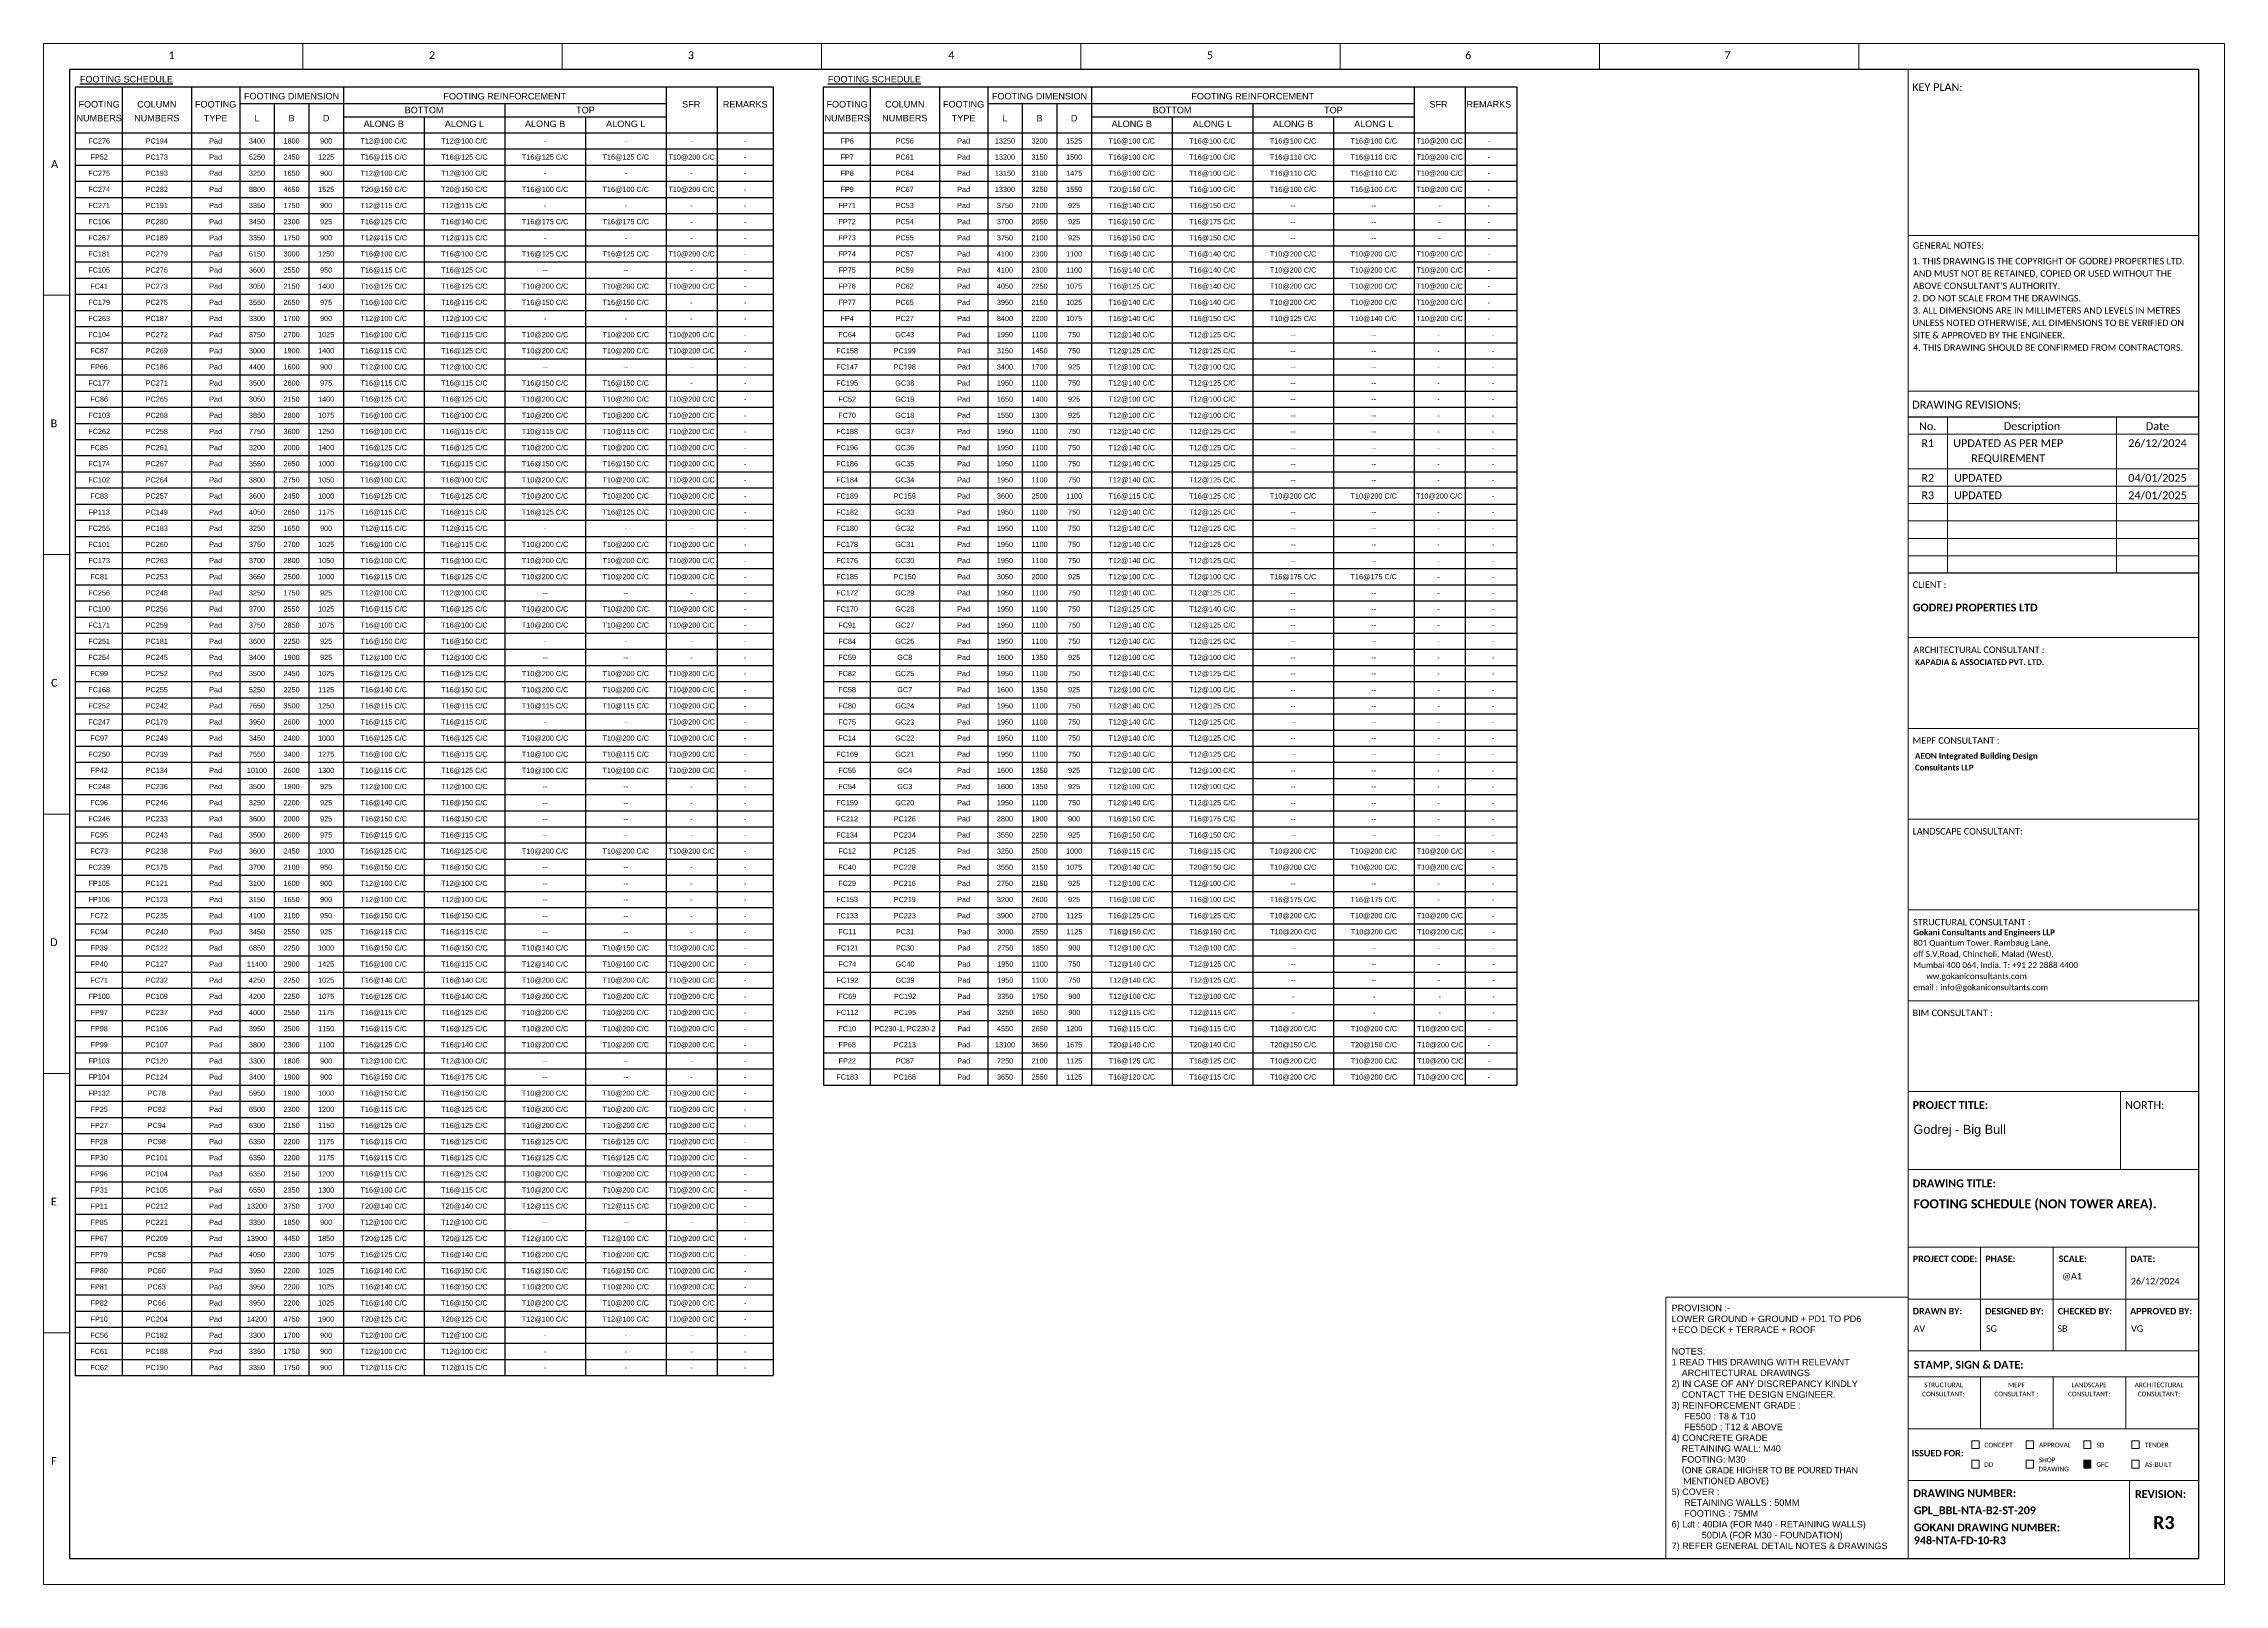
# Paper-space layout 'GPL_BBL-NTA-B2-ST-209' of a CAD drawing. Header units: inches, sheet in millimetres. Extents: x 1500 to 2341, y -120 to 474.
# The model-space entities are those that its viewports show. They can reach past a viewport. Long polylines and large blocks are cut down to what shows.
import ezdxf
from ezdxf.enums import TextEntityAlignment as Align

# ---------------------------------------------------------------- set-up
doc = ezdxf.new("R2010")
doc.units = ezdxf.units.IN
doc.header["$LTSCALE"] = 10
doc.header["$MEASUREMENT"] = 0
for name, color, linetype, lineweight in [('A-DETL-THIN', 151, 'Continuous', 5), ('G-____-TTLB-OTLN', 7, 'Continuous', 15), ('G-ANNO-SCHD', 231, 'Continuous', 5), ('G-ANNO-TTLB', 7, 'Continuous', 15), ('G-ANNO-TTLB-MEDM', 33, 'Continuous', 25), ('G-ANNO-TTLB-THIN', 7, 'Continuous', 15), ('G-XREF-____-OTLN', 7, 'Continuous', 5)]:
    doc.layers.add(name, color=color, linetype=linetype, lineweight=lineweight)
for name, color, linetype in [('S-ANNO-LEGN', 252, 'Continuous'), ('S-ANNO-TEXT', 3, 'Continuous'), ('S-ANNO-TEXTB', 4, 'Continuous'), ('Schedule Header', 4, 'Continuous')]:
    doc.layers.add(name, color=color, linetype=linetype)
doc.layers.get('Defpoints').freeze()
doc.styles.add('Calibri', font='calibri.ttf', dxfattribs={"height": 180})
doc.styles.add('Calibri_1', font='calibri.ttf', dxfattribs={"height": 2.5})
doc.styles.add('Calibri_2', font='calibri.ttf', dxfattribs={"height": 3})
doc.styles.add('Calibri_3', font='calibri.ttf', dxfattribs={"height": 2.5})
doc.styles.add('Calibri_B', font='calibrib.ttf', dxfattribs={"height": 3.5})
doc.styles.add('Calibri_B_1', font='calibrib.ttf', dxfattribs={"height": 2.5})
doc.styles.add('Calibri_B_2', font='calibrib.ttf', dxfattribs={"height": 5})
doc.styles.add('Calibri_B_3', font='calibrib.ttf', dxfattribs={"height": 3.5})
doc.styles.add('GOKANI', font='arial.ttf')
doc.styles.add('GOKANI BOLD', font='ARIAL.TTF')

# ---------------------------------------------------------------- blocks, each defined once
blk = doc.blocks.new('GPL_A1 metric_Horizontal - GPL_A1 Horizontal-588634-Unnamed')
at = {"layer": 'G-XREF-____-OTLN'}
blk.add_hatch(color=256, dxfattribs=at).paths.add_polyline_path([(617.56, -76.65), (617.56, -79.7), (614.76, -79.7), (614.76, -76.65)])
at = {"layer": 'G-ANNO-TTLB-MEDM'}
for p, q in [((-162, 459.5), (-162, -114.5)), ((659, 459.5), (-162, 459.5)), ((659, 459.5), (659, -114.5)), ((-162, -114.5), (659, -114.5))]:
    blk.add_line(p, q, dxfattribs=at)
at = {"layer": 'G-ANNO-TTLB-THIN'}
for p, q in [((669, 469.5), (-172, 469.5)), ((-172, 469.5), (-172, -124.5)), ((-172, 469.5), (-172, -124.5)), ((669, 469.5), (-172, 469.5)), ((-72, 459.5), (-72, 469.5)), ((28, 459.5), (28, 469.5)), ((128, 459.5), (128, 469.5)), ((228, 459.5), (228, 469.5)), ((328, 459.5), (328, 469.5)), ((428, 459.5), (428, 469.5)), ((528, 459.5), (528, 469.5)), ((669, -124.5), (669, 469.5)), ((669, -124.5), (669, 469.5)), ((547, 459.5), (547, -114.5)), ((659, 395.5), (547, 395.5)), ((-172, 372.5), (-162, 372.5)), ((659, 335.5), (547, 335.5)), ((659, 325.5), (547, 325.5)), ((-172, 272.5), (-162, 272.5)), ((659, 265.5), (547, 265.5)), ((547, 240.5), (659, 240.5)), ((547, 205.5), (659, 205.5)), ((-172, 172.5), (-162, 172.5)), ((547, 170.5), (659, 170.5)), ((547, 135.5), (659, 135.5)), ((547, 100.5), (659, 100.5)), ((-172, 72.5), (-162, 72.5)), ((547, 65.5), (659, 65.5)), ((629, 65.5), (629, 35.5)), ((547, 35.5), (659, 35.5)), ((547, 5.5), (659, 5.5)), ((575, 5.5), (575, -34.5)), ((603, 5.5), (603, -34.5)), ((631, 5.5), (631, -34.5)), ((659, -14.5), (547, -14.5)), ((-172, -27.5), (-162, -27.5)), ((659, -34.5), (547, -34.5)), ((659, -44.5), (547, -44.5)), ((575, -44.5), (575, -64.5)), ((603, -44.5), (603, -64.5)), ((631, -44.5), (631, -64.5)), ((659, -64.5), (547, -64.5)), ((571.62, -72.15), (571.62, -69.1)), ((571.62, -69.1), (574.42, -69.1)), ((574.42, -72.15), (571.62, -72.15)), ((574.42, -69.1), (574.42, -72.15)), ((592.55, -72.15), (592.55, -69.1)), ((592.55, -69.1), (595.35, -69.1)), ((595.35, -72.15), (592.55, -72.15)), ((595.35, -69.1), (595.35, -72.15)), ((614.76, -72.15), (614.76, -69.1)), ((614.76, -69.1), (617.56, -69.1)), ((617.56, -72.15), (614.76, -72.15)), ((617.56, -69.1), (617.56, -72.15)), ((633.35, -72.15), (633.35, -69.1)), ((633.35, -69.1), (636.15, -69.1)), ((636.15, -72.15), (633.35, -72.15)), ((636.15, -69.1), (636.15, -72.15)), ((571.62, -79.7), (571.62, -76.65)), ((571.62, -76.65), (574.42, -76.65)), ((574.42, -79.7), (571.62, -79.7)), ((574.42, -76.65), (574.42, -79.7)), ((592.55, -79.7), (592.55, -76.65)), ((592.55, -76.65), (595.35, -76.65)), ((595.35, -79.7), (592.55, -79.7)), ((595.35, -76.65), (595.35, -79.7)), ((614.76, -79.7), (614.76, -76.65)), ((614.76, -76.65), (617.56, -76.65)), ((617.56, -79.7), (614.76, -79.7)), ((617.56, -76.65), (617.56, -79.7)), ((633.35, -79.7), (633.35, -76.65)), ((633.35, -76.65), (636.15, -76.65)), ((636.15, -79.7), (633.35, -79.7)), ((636.15, -76.65), (636.15, -79.7)), ((659, -84.5), (547, -84.5)), ((632.44, -84.5), (632.44, -114.5)), ((-172, -124.5), (669, -124.5)), ((-172, -124.5), (669, -124.5))]:
    blk.add_line(p, q, dxfattribs=at)
at = {"layer": 'G-ANNO-TTLB'}
for s, height, style, p in [('1', 3, 'Calibri_2', (-123.85, 463.54)), ('2', 3, 'Calibri_2', (-23.42, 463.54)), ('3', 3, 'Calibri_2', (76.43, 463.54)), ('4', 3, 'Calibri_2', (176.87, 463.54)), ('5', 3, 'Calibri_2', (276.58, 463.54)), ('6', 3, 'Calibri_2', (376.21, 463.54)), ('7', 3, 'Calibri_2', (476.23, 463.54)), ('KEY PLAN:', 3, 'Calibri_2', (548.63, 451.24)), ('A', 3, 'Calibri_2', (-169.12, 421.6)), ('GENERAL NOTES:', 2.5, 'Calibri', (548.85, 390.42)), ('1. THIS DRAWING IS THE COPYRIGHT OF GODREJ PROPERTIES LTD.', 2.5, 'Calibri', (548.69, 384.41)), ('AND MUST NOT BE RETAINED, COPIED OR USED WITHOUT THE', 2.5, 'Calibri', (548.96, 379.65)), ("ABOVE CONSULTANT'S AUTHORITY.", 2.5, 'Calibri', (548.96, 374.88)), ('2. DO NOT SCALE FROM THE DRAWINGS.', 2.5, 'Calibri', (548.81, 370.12)), ('UNLESS NOTED OTHERWISE, ALL DIMENSIONS TO BE VERIFIED ON', 2.5, 'Calibri', (548.7, 360.6)), ('3. ALL DIMENSIONS ARE IN MILLIMETERS AND LEVELS IN METRES', 2.5, 'Calibri', (548.83, 365.36)), ('SITE & APPROVED BY THE ENGINEER.', 2.5, 'Calibri', (548.89, 355.83)), ('4. THIS DRAWING SHOULD BE CONFIRMED FROM CONTRACTORS.', 2.5, 'Calibri', (548.93, 351.07)), ('DRAWING REVISIONS:', 3, 'Calibri_2', (548.63, 328.81)), ('B', 3, 'Calibri_2', (-169.3, 321.6)), ('CLIENT :', 2.5, 'Calibri', (548.84, 259.68)), ('GODREJ PROPERTIES LTD', 3, 'Calibri_B', (548.86, 250.6)), ('ARCHITECTURAL CONSULTANT :', 2.5, 'Calibri', (549.04, 234.58)), ('C', 3, 'Calibri_2', (-169.13, 221.6)), ('MEPF CONSULTANT :', 2.5, 'Calibri', (548.77, 199.58)), ('LANDSCAPE CONSULTANT:', 2.5, 'Calibri', (548.77, 164.58)), ('STRUCTURAL CONSULTANT :', 2.5, 'Calibri', (548.97, 129.58)), ('D', 3, 'Calibri_2', (-169.5, 121.6)), ('BIM CONSULTANT :', 2.5, 'Calibri', (548.77, 94.58)), ('PROJECT TITLE:', 3, 'Calibri_B', (548.78, 58.82)), ('NORTH:', 3, 'Calibri_2', (630.72, 58.82)), ('DRAWING TITLE:', 3, 'Calibri_B', (548.78, 28.61)), ('E', 3, 'Calibri_2', (-169.17, 21.6)), ('PROJECT CODE:', 2.5, 'Calibri_B_1', (548.83, -0.22)), ('PHASE:', 2.5, 'Calibri_B_1', (576.79, -0.22)), ('SCALE:', 2.5, 'Calibri_B_1', (605.11, -0.22)), ('DATE:', 2.5, 'Calibri_B_1', (632.72, -0.22)), ('DRAWN BY:', 2.5, 'Calibri_B_1', (548.8, -20.41)), ('DESIGNED BY:', 2.5, 'Calibri_B_1', (576.75, -20.41)), ('CHECKED BY:', 2.5, 'Calibri_B_1', (604.75, -20.41)), ('APPROVED BY:', 2.5, 'Calibri_B_1', (632.66, -20.41)), ('STAMP, SIGN & DATE:', 3, 'Calibri_B', (549.23, -41.33)), ('CONSULTANT:', 1.8, 'Calibri_1', (552.46, -52.01)), ('STRUCTURAL', 1.8, 'Calibri_1', (553.22, -48.5)), ('CONSULTANT :', 1.8, 'Calibri_1', (580.29, -52.01)), ('MEPF', 1.8, 'Calibri_1', (585.54, -48.5)), ('CONSULTANT:', 1.8, 'Calibri_1', (608.68, -52.01)), ('LANDSCAPE', 1.8, 'Calibri_1', (610.03, -48.5)), ('ARCHITECTURAL', 1.8, 'Calibri_1', (634.41, -48.5)), ('CONSULTANT:', 1.8, 'Calibri_1', (635.58, -52.01)), ('F', 3, 'Calibri_2', (-169.11, -78.4)), ('ISSUED FOR:', 2.5, 'Calibri_B_1', (548.44, -75.17)), ('CONCEPT', 1.8, 'Calibri_1', (576.5, -71.68)), ('APPROVAL', 1.8, 'Calibri_1', (597.53, -71.68)), ('SHOP', 1.8, 'Calibri_1', (597.48, -77.43)), ('SD', 1.8, 'Calibri_1', (619.68, -71.68)), ('TENDER', 1.8, 'Calibri_1', (638.35, -71.68)), ('DD', 1.8, 'Calibri_1', (576.4, -79.22)), ('DRAWING', 1.8, 'Calibri_1', (597.34, -80.93)), ('GFC', 1.8, 'Calibri_1', (619.65, -79.22)), ('AS-BUILT', 1.8, 'Calibri_1', (638.33, -79.22)), ('DRAWING NUMBER:', 3, 'Calibri_B', (549.05, -90.84)), ('REVISION:', 3, 'Calibri_B', (634.54, -91.15))]:
    blk.add_text(s, height=height, dxfattribs=dict(at, style=style)).set_placement(p)

msp = doc.modelspace()

# ---------------------------------------------------------------- linework, layer by layer
at = {"layer": 'S-ANNO-LEGN'}
for p, q in [((42588.1, 15940), (69497.4, 15940)), ((42588.1, 15940), (42588.1, -33748.9)), ((44397.4, 15940), (44397.4, -33748.9)), ((47064, 15940), (47064, -33748.9)), ((48928.2, 15940), (48928.2, -33748.9)), ((48928.2, 15295.6), (65372.6, 15295.6)), ((50261.5, 15295.6), (50261.5, -33748.9)), ((51594.9, 15295.6), (51594.9, -33748.9)), ((52928.2, 15940), (52928.2, -33748.9)), ((59150.4, 15295.6), (59150.4, -33748.9)), ((65372.6, 15940), (65372.6, -33748.9)), ((65372.6, 15940), (65372.6, -33748.9)), ((67341.2, 15940), (67341.2, -33748.9)), ((69497.4, 15940), (69497.4, -33748.9)), ((71433.1, 15940), (98176.3, 15940)), ((71433.1, 15940), (71437.2, -22548.9)), ((73242.3, 15940), (73242.3, -22548.9)), ((75909, 15940), (75909, -22548.9)), ((77773.1, 15940), (77773.1, -22548.9)), ((77773.1, 15295.6), (94217.6, 15295.6)), ((79106.5, 15295.6), (79106.5, -22548.9)), ((80439.8, 15295.6), (80439.8, -22548.9)), ((81773.1, 15940), (81773.1, -22548.9)), ((87995.4, 15295.6), (87995.4, -22548.9)), ((94217.6, 15940), (94217.6, -22548.9)), ((94217.6, 15940), (94217.6, -22548.9)), ((96193.7, 15940), (96193.7, -22548.9)), ((98176.3, 15940), (98176.3, -22548.9)), ((52928.2, 14784.5), (65372.6, 14784.5)), ((56039.3, 14784.5), (56039.3, -33748.9)), ((62261.5, 14784.5), (62261.5, -33748.9)), ((81773.1, 14784.5), (94217.6, 14784.5)), ((84884.2, 14784.5), (84884.2, -22548.9)), ((91106.5, 14784.5), (91106.5, -22548.9)), ((42588.1, 14162.2), (69497.4, 14162.2)), ((42588.1, 13540), (69497.4, 13540)), ((71433.1, 14162.2), (98176.3, 14162.2)), ((71433.1, 14162.2), (98176.3, 14162.2)), ((71433.1, 13540), (98176.3, 13540)), ((42588.1, 12917.8), (69497.4, 12917.8)), ((71433.1, 12917.8), (98176.3, 12917.8)), ((42588.1, 12295.6), (69497.4, 12295.6)), ((71433.1, 12295.6), (98176.3, 12295.6)), ((42588.1, 11673.3), (69497.4, 11673.3)), ((42588.1, 11051.1), (69497.4, 11051.1)), ((71433.1, 11673.3), (98176.3, 11673.3)), ((71433.1, 11673.3), (98176.3, 11673.3)), ((71433.1, 11051.1), (98176.3, 11051.1)), ((42588.1, 10428.9), (69497.4, 10428.9)), ((71433.1, 10428.9), (98176.3, 10428.9)), ((42588.1, 9806.7), (69497.4, 9806.7)), ((71433.1, 9806.7), (98176.3, 9806.7)), ((42588.1, 9184.5), (69497.4, 9184.5)), ((42588.1, 8562.2), (69497.4, 8562.2)), ((71433.1, 9184.5), (98176.3, 9184.5)), ((71433.1, 8562.2), (98176.3, 8562.2)), ((42588.1, 7940), (69497.4, 7940)), ((71433.1, 7940), (98176.3, 7940)), ((42588.1, 7317.8), (69497.4, 7317.8)), ((71433.1, 7317.8), (98176.3, 7317.8)), ((42588.1, 6695.6), (69497.4, 6695.6)), ((42588.1, 6073.3), (69497.4, 6073.3)), ((71433.1, 6695.6), (98176.3, 6695.6)), ((71433.1, 6695.6), (98176.3, 6695.6)), ((71433.1, 6073.3), (98176.3, 6073.3)), ((42588.1, 5451.1), (69497.4, 5451.1)), ((71433.1, 5451.1), (98176.3, 5451.1)), ((71433.1, 5451.1), (98176.3, 5451.1)), ((42588.1, 4828.9), (69497.4, 4828.9)), ((42588.1, 4206.7), (69497.4, 4206.7)), ((71433.1, 4828.9), (98176.3, 4828.9)), ((71433.1, 4206.7), (98176.3, 4206.7)), ((42588.1, 3584.5), (69497.4, 3584.5)), ((71433.1, 3584.5), (98176.3, 3584.5)), ((42588.1, 2962.2), (69497.4, 2962.2)), ((71433.1, 2962.2), (98176.3, 2962.2)), ((42588.1, 2340), (69497.4, 2340)), ((42588.1, 1717.8), (69497.4, 1717.8)), ((71433.1, 2340), (98176.3, 2340)), ((71433.1, 1717.8), (98176.3, 1717.8)), ((42588.1, 1095.6), (69497.4, 1095.6)), ((71433.1, 1095.6), (98176.3, 1095.6)), ((42588.1, 473.3), (69497.4, 473.3)), ((71433.1, 473.3), (98176.3, 473.3)), ((42588.1, -148.9), (69497.4, -148.9)), ((42588.1, -771.1), (69497.4, -771.1)), ((71433.1, -148.9), (98176.3, -148.9)), ((71433.1, -771.1), (98176.3, -771.1)), ((42588.1, -1393.3), (69497.4, -1393.3)), ((42588.1, -1393.3), (69497.4, -1393.3)), ((71433.1, -1393.3), (98176.3, -1393.3)), ((42588.1, -2015.5), (69497.4, -2015.5)), ((71433.1, -2015.5), (98176.3, -2015.5)), ((42588.1, -2637.8), (69497.4, -2637.8)), ((42588.1, -3260), (69497.4, -3260)), ((71433.1, -2637.8), (98176.3, -2637.8)), ((71433.1, -3260), (98176.3, -3260)), ((42588.1, -3882.2), (69497.4, -3882.2)), ((71433.1, -3882.2), (98176.3, -3882.2)), ((42588.1, -4504.4), (69497.4, -4504.4)), ((71433.1, -4504.4), (98176.3, -4504.4)), ((71433.1, -4504.4), (98176.3, -4504.4)), ((42588.1, -5126.7), (69497.4, -5126.7)), ((42588.1, -5748.9), (69497.4, -5748.9)), ((71433.1, -5126.7), (98176.3, -5126.7)), ((71433.1, -5748.9), (98176.3, -5748.9)), ((42588.1, -6371.1), (69497.4, -6371.1)), ((42588.1, -6371.1), (69497.4, -6371.1)), ((71433.1, -6371.1), (98176.3, -6371.1)), ((42588.1, -6993.3), (69497.4, -6993.3)), ((42588.1, -6993.3), (69497.4, -6993.3)), ((71433.1, -6993.3), (98176.3, -6993.3)), ((42588.1, -7615.5), (69497.4, -7615.5)), ((42588.1, -8237.8), (69497.4, -8237.8)), ((42588.1, -8237.8), (69497.4, -8237.8)), ((71433.1, -7615.5), (98176.3, -7615.5)), ((71433.1, -8237.8), (98176.3, -8237.8)), ((42588.1, -8860), (69497.4, -8860)), ((71433.1, -8860), (98176.3, -8860)), ((42588.1, -9482.2), (69497.4, -9482.2)), ((42588.1, -9482.2), (69497.4, -9482.2)), ((71433.1, -9482.2), (98176.3, -9482.2)), ((42588.1, -10104.4), (69497.4, -10104.4)), ((42588.1, -10726.7), (69497.4, -10726.7)), ((42588.1, -10726.7), (69497.4, -10726.7)), ((71433.1, -10104.4), (98176.3, -10104.4)), ((71433.1, -10726.7), (98176.3, -10726.7)), ((42588.1, -11348.9), (69497.4, -11348.9)), ((42588.1, -11348.9), (69497.4, -11348.9)), ((71433.1, -11348.9), (98176.3, -11348.9)), ((42588.1, -11971.1), (69497.4, -11971.1)), ((42588.1, -11971.1), (69497.4, -11971.1)), ((42588.1, -12593.3), (69497.4, -12593.3)), ((71433.1, -11971.1), (98176.3, -11971.1)), ((71433.1, -11971.1), (98176.3, -11971.1)), ((71433.1, -12593.3), (98176.3, -12593.3)), ((42588.1, -13215.5), (69497.4, -13215.5)), ((42588.1, -13215.5), (69497.4, -13215.5)), ((71433.1, -13215.5), (98176.3, -13215.5)), ((42588.1, -13837.8), (69497.4, -13837.8)), ((71433.1, -13837.8), (98176.3, -13837.8)), ((42588.1, -14460), (69497.4, -14460)), ((42588.1, -15082.2), (69497.4, -15082.2)), ((71433.1, -14460), (98176.3, -14460)), ((71433.1, -15082.2), (98176.3, -15082.2)), ((42588.1, -15704.4), (69497.4, -15704.4)), ((71433.1, -15704.4), (98176.3, -15704.4)), ((42588.1, -16326.7), (69497.4, -16326.7)), ((42588.1, -16326.7), (69497.4, -16326.7)), ((71433.1, -16326.7), (98176.3, -16326.7)), ((71443.3, -16326.7), (98186.6, -16326.7)), ((42588.1, -16948.9), (69497.4, -16948.9)), ((42588.1, -16948.9), (69497.4, -16948.9)), ((42588.1, -17571.1), (69497.4, -17571.1)), ((71443.3, -16948.9), (98186.6, -16948.9)), ((71443.3, -17571.1), (98186.6, -17571.1)), ((42588.1, -18193.3), (69497.4, -18193.3)), ((71443.3, -18193.3), (98186.6, -18193.3)), ((42588.1, -18815.5), (69497.4, -18815.5)), ((71443.3, -18815.5), (98186.6, -18815.5)), ((42588.1, -19437.8), (69497.4, -19437.8)), ((42588.1, -20060), (69497.4, -20060)), ((42588.1, -20060), (69497.4, -20060)), ((71437.2, -20060), (98180.4, -20060)), ((71437.2, -20060), (98180.4, -20060)), ((71443.3, -19437.8), (98186.6, -19437.8)), ((71443.3, -20060), (98186.6, -20060)), ((71443.3, -20060), (98186.6, -20060)), ((71443.3, -20060), (98186.6, -20060)), ((42588.1, -20682.2), (69497.4, -20682.2)), ((71437.2, -20682.2), (98180.4, -20682.2)), ((71437.2, -20682.2), (98180.4, -20682.2)), ((42588.1, -21304.4), (69497.4, -21304.4)), ((71437.2, -21304.4), (98180.4, -21304.4)), ((71437.2, -21304.4), (98180.4, -21304.4)), ((42588.1, -21926.7), (69497.4, -21926.7)), ((42588.1, -22548.9), (69497.4, -22548.9)), ((71437.2, -21926.7), (98180.4, -21926.7)), ((71437.2, -22548.9), (98180.4, -22548.9)), ((42588.1, -23171.1), (69497.4, -23171.1)), ((42588.1, -23793.3), (69497.4, -23793.3)), ((42588.1, -24415.5), (69497.4, -24415.5)), ((42588.1, -25037.8), (69497.4, -25037.8)), ((42588.1, -25037.8), (69497.4, -25037.8)), ((42588.1, -25660), (69497.4, -25660)), ((42588.1, -26282.2), (69497.4, -26282.2)), ((42588.1, -26904.4), (69497.4, -26904.4)), ((42588.1, -27526.7), (69497.4, -27526.7)), ((42588.1, -28148.9), (69497.4, -28148.9)), ((42588.1, -28771.1), (69497.4, -28771.1)), ((42588.1, -29393.3), (69497.4, -29393.3)), ((42588.1, -30015.5), (69497.4, -30015.5)), ((42588.1, -30637.8), (69497.4, -30637.8)), ((42588.1, -31260), (69497.4, -31260)), ((42588.1, -31882.2), (69497.4, -31882.2)), ((42588.1, -31882.2), (69497.4, -31882.2)), ((42588.1, -32504.4), (69497.4, -32504.4)), ((42588.1, -33126.7), (69497.4, -33126.7)), ((42588.1, -33748.9), (69497.4, -33748.9))]:
    msp.add_line(p, q, dxfattribs=at)

# ---------------------------------------------------------------- texts
at = {"layer": 'S-ANNO-TEXT', "style": 'GOKANI'}
for s, p in [('FC276', (43507.7, 13851.1)), ('PC194', (45730.7, 13851.1)), ('Pad', (48000.4, 13851.1)), ('3400', (49594.9, 13851.1)), ('1800', (50928.2, 13851.1)), ('900', (52261.5, 13851.1)), ('T12@100 C/C', (54483.7, 13851.1)), ('T12@100 C/C', (57594.9, 13851.1)), ('-', (60706, 13851.1)), ('-', (63817.1, 13851.1)), ('-', (66355.2, 13851.1)), ('-', (68422.3, 13851.1)), ('FP6', (72352.7, 13851.1)), ('PC56', (74575.6, 13851.1)), ('Pad', (76845.3, 13851.1)), ('13250', (78439.8, 13851.1)), ('3200', (79773.1, 13851.1)), ('1525', (81106.5, 13851.1)), ('T16@100 C/C', (83328.7, 13851.1)), ('T16@100 C/C', (86439.8, 13851.1)), ('T16@100 C/C', (89550.9, 13851.1)), ('T16@100 C/C', (92662, 13851.1)), ('T10@200 C/C', (95204.1, 13851.1)), ('-', (97101.2, 13851.1)), ('FC275', (43507.7, 12606.7)), ('FP52', (43507.7, 13228.9)), ('PC173', (45730.7, 13228.9)), ('PC193', (45730.7, 12606.7)), ('Pad', (48000.4, 13228.9)), ('Pad', (48000.4, 12606.7)), ('3250', (49594.9, 12606.7)), ('5250', (49594.9, 13228.9)), ('2450', (50928.2, 13228.9)), ('1650', (50928.2, 12606.7)), ('1225', (52261.5, 13228.9)), ('900', (52261.5, 12606.7)), ('T16@115 C/C', (54483.7, 13228.9)), ('T12@100 C/C', (54483.7, 12606.7)), ('T16@125 C/C', (57594.9, 13228.9)), ('T12@100 C/C', (57594.9, 12606.7)), ('T16@125 C/C', (60706, 13228.9)), ('T16@125 C/C', (63817.1, 13228.9)), ('T10@200 C/C', (66355.2, 13228.9)), ('-', (68422.3, 13228.9)), ('FP7', (72352.7, 13228.9)), ('FP8', (72352.7, 12606.7)), ('PC61', (74575.6, 13228.9)), ('PC64', (74575.6, 12606.7)), ('Pad', (76845.3, 13228.9)), ('Pad', (76845.3, 12606.7)), ('13200', (78439.8, 13228.9)), ('13150', (78439.8, 12606.7)), ('3150', (79773.1, 13228.9)), ('3100', (79773.1, 12606.7)), ('1500', (81106.5, 13228.9)), ('1475', (81106.5, 12606.7)), ('T16@100 C/C', (83328.7, 13228.9)), ('T16@100 C/C', (83328.7, 12606.7)), ('T16@100 C/C', (86439.8, 13228.9)), ('T16@100 C/C', (86439.8, 12606.7)), ('T16@110 C/C', (89550.9, 13228.9)), ('T16@110 C/C', (89550.9, 12606.7)), ('T16@110 C/C', (92662, 13228.9)), ('T16@110 C/C', (92662, 12606.7)), ('T10@200 C/C', (95204.1, 13228.9)), ('T10@200 C/C', (95204.1, 12606.7)), ('-', (97101.2, 13228.9)), ('-', (97101.2, 13228.9)), ('FC274', (43507.7, 11984.5)), ('PC282', (45730.7, 11984.5)), ('Pad', (48000.4, 11984.5)), ('8800', (49594.9, 11984.5)), ('4650', (50928.2, 11984.5)), ('1525', (52261.5, 11984.5)), ('T20@150 C/C', (54483.7, 11984.5)), ('T20@150 C/C', (57594.9, 11984.5)), ('T16@100 C/C', (60706, 11984.5)), ('-', (60706, 12606.7)), ('T16@100 C/C', (63817.1, 11984.5)), ('-', (63817.1, 12606.7)), ('T10@200 C/C', (66355.2, 11984.5)), ('-', (66355.2, 12606.7)), ('-', (68422.3, 12606.7)), ('-', (68422.3, 11984.5)), ('FP9', (72352.7, 11984.5)), ('PC67', (74575.6, 11984.5)), ('Pad', (76845.3, 11984.5)), ('13300', (78439.8, 11984.5)), ('3250', (79773.1, 11984.5)), ('1550', (81106.5, 11984.5)), ('T20@150 C/C', (83328.7, 11984.5)), ('T16@100 C/C', (86439.8, 11984.5)), ('T16@100 C/C', (89550.9, 11984.5)), ('T16@100 C/C', (92662, 11984.5)), ('T10@200 C/C', (95204.1, 11984.5)), ('-', (97101.2, 12606.7)), ('-', (97101.2, 11984.5)), ('FC271', (43507.7, 11362.2)), ('PC191', (45730.7, 11362.2)), ('Pad', (48000.4, 11362.2)), ('3350', (49594.9, 11362.2)), ('1750', (50928.2, 11362.2)), ('900', (52261.5, 11362.2)), ('T12@115 C/C', (54483.7, 11362.2)), ('T12@115 C/C', (57594.9, 11362.2)), ('-', (60706, 11362.2)), ('-', (63817.1, 11362.2)), ('-', (66355.2, 11362.2)), ('-', (68422.3, 11362.2)), ('FP71', (72352.7, 11362.2)), ('PC53', (74575.6, 11362.2)), ('Pad', (76845.3, 11362.2)), ('3750', (78439.8, 11362.2)), ('2100', (79773.1, 11362.2)), ('925', (81106.5, 11362.2)), ('T16@140 C/C', (83328.7, 11362.2)), ('T16@150 C/C', (86439.8, 11362.2)), ('--', (89550.9, 11362.2)), ('--', (92662, 11362.2)), ('-', (95204.1, 11362.2)), ('-', (97101.2, 11362.2)), ('FC106', (43507.7, 10740)), ('FC267', (43507.7, 10117.8)), ('PC280', (45730.7, 10740)), ('PC189', (45730.7, 10117.8)), ('Pad', (48000.4, 10740)), ('Pad', (48000.4, 10117.8)), ('3450', (49594.9, 10740)), ('3350', (49594.9, 10117.8)), ('2300', (50928.2, 10740)), ('1750', (50928.2, 10117.8)), ('925', (52261.5, 10740)), ('900', (52261.5, 10117.8)), ('T16@125 C/C', (54483.7, 10740)), ('T12@115 C/C', (54483.7, 10117.8)), ('T16@140 C/C', (57594.9, 10740)), ('T12@115 C/C', (57594.9, 10117.8)), ('T16@175 C/C', (60706, 10740)), ('-', (60706, 10117.8)), ('T16@175 C/C', (63817.1, 10740)), ('-', (63817.1, 10117.8)), ('-', (66355.2, 10740)), ('-', (66355.2, 10117.8)), ('-', (68422.3, 10740)), ('-', (68422.3, 10117.8)), ('FP72', (72352.7, 10740)), ('FP73', (72352.7, 10117.8)), ('PC54', (74575.6, 10740)), ('PC55', (74575.6, 10117.8)), ('Pad', (76845.3, 10740)), ('Pad', (76845.3, 10117.8)), ('3700', (78439.8, 10740)), ('3750', (78439.8, 10117.8)), ('2050', (79773.1, 10740)), ('2100', (79773.1, 10117.8)), ('925', (81106.5, 10740)), ('925', (81106.5, 10117.8)), ('T16@150 C/C', (83328.7, 10740)), ('T16@150 C/C', (83328.7, 10117.8)), ('T16@175 C/C', (86439.8, 10740)), ('T16@150 C/C', (86439.8, 10117.8)), ('--', (89550.9, 10740)), ('--', (89550.9, 10117.8)), ('--', (92662, 10740)), ('--', (92662, 10117.8)), ('-', (95204.1, 10740)), ('-', (95204.1, 10117.8)), ('-', (97101.2, 10740)), ('-', (97101.2, 10117.8)), ('FC181', (43507.7, 9495.6)), ('PC279', (45730.7, 9495.6)), ('Pad', (48000.4, 9495.6)), ('6150', (49594.9, 9495.6)), ('3000', (50928.2, 9495.6)), ('1250', (52261.5, 9495.6)), ('T16@100 C/C', (54483.7, 9495.6)), ('T16@100 C/C', (57594.9, 9495.6)), ('T16@125 C/C', (60706, 9495.6)), ('T16@125 C/C', (63817.1, 9495.6)), ('T10@200 C/C', (66355.2, 9495.6)), ('-', (68422.3, 9495.6)), ('FP74', (72352.7, 9495.6)), ('PC57', (74575.6, 9495.6)), ('Pad', (76845.3, 9495.6)), ('4100', (78439.8, 9495.6)), ('2300', (79773.1, 9495.6)), ('1100', (81106.5, 9495.6)), ('T16@140 C/C', (83328.7, 9495.6)), ('T16@140 C/C', (86439.8, 9495.6)), ('T10@200 C/C', (89550.9, 9495.6)), ('T10@200 C/C', (92662, 9495.6)), ('T10@200 C/C', (95204.1, 9495.6)), ('-', (97101.2, 9495.6)), ('FC105', (43507.7, 8873.3)), ('PC276', (45730.7, 8873.3)), ('Pad', (48000.4, 8873.3)), ('3600', (49594.9, 8873.3)), ('2550', (50928.2, 8873.3)), ('950', (52261.5, 8873.3)), ('T16@115 C/C', (54483.7, 8873.3)), ('T16@125 C/C', (57594.9, 8873.3)), ('--', (60706, 8873.3)), ('--', (63817.1, 8873.3)), ('-', (66355.2, 8873.3)), ('-', (68422.3, 8873.3)), ('FP75', (72352.7, 8873.3)), ('PC59', (74575.6, 8873.3)), ('Pad', (76845.3, 8873.3)), ('4100', (78439.8, 8873.3)), ('2300', (79773.1, 8873.3)), ('1100', (81106.5, 8873.3)), ('T16@140 C/C', (83328.7, 8873.3)), ('T16@140 C/C', (86439.8, 8873.3)), ('T10@200 C/C', (89550.9, 8873.3)), ('T10@200 C/C', (92662, 8873.3)), ('T10@200 C/C', (95204.1, 8873.3)), ('-', (97101.2, 8873.3)), ('FC179', (43507.7, 7628.9)), ('FC41', (43507.7, 8251.1)), ('PC273', (45730.7, 8251.1)), ('PC275', (45730.7, 7628.9)), ('Pad', (48000.4, 8251.1)), ('Pad', (48000.4, 7628.9)), ('3050', (49594.9, 8251.1)), ('3550', (49594.9, 7628.9)), ('2150', (50928.2, 8251.1)), ('2650', (50928.2, 7628.9)), ('1400', (52261.5, 8251.1)), ('975', (52261.5, 7628.9)), ('T16@125 C/C', (54483.7, 8251.1)), ('T16@100 C/C', (54483.7, 7628.9)), ('T16@125 C/C', (57594.9, 8251.1)), ('T16@115 C/C', (57594.9, 7628.9)), ('T10@200 C/C', (60706, 8251.1)), ('T16@150 C/C', (60706, 7628.9)), ('T10@200 C/C', (63817.1, 8251.1)), ('T16@150 C/C', (63817.1, 7628.9)), ('T10@200 C/C', (66355.2, 8251.1)), ('-', (66355.2, 7628.9)), ('-', (68422.3, 8251.1)), ('-', (68422.3, 7628.9)), ('FP76', (72352.7, 8251.1)), ('FP77', (72352.7, 7628.9)), ('PC62', (74575.6, 8251.1)), ('PC65', (74575.6, 7628.9)), ('Pad', (76845.3, 8251.1)), ('Pad', (76845.3, 7628.9)), ('4050', (78439.8, 8251.1)), ('3950', (78439.8, 7628.9)), ('2250', (79773.1, 8251.1)), ('2150', (79773.1, 7628.9)), ('1075', (81106.5, 8251.1)), ('1025', (81106.5, 7628.9)), ('T16@125 C/C', (83328.7, 8251.1)), ('T16@140 C/C', (83328.7, 7628.9)), ('T16@140 C/C', (86439.8, 8251.1)), ('T16@140 C/C', (86439.8, 7628.9)), ('T10@200 C/C', (89550.9, 8251.1)), ('T10@200 C/C', (89550.9, 7628.9)), ('T10@200 C/C', (92662, 8251.1)), ('T10@200 C/C', (92662, 7628.9)), ('T10@200 C/C', (95204.1, 8251.1)), ('T10@200 C/C', (95204.1, 7628.9)), ('-', (97101.2, 8251.1)), ('-', (97101.2, 7628.9)), ('FC263', (43507.7, 7006.7)), ('PC187', (45730.7, 7006.7)), ('Pad', (48000.4, 7006.7)), ('3300', (49594.9, 7006.7)), ('1700', (50928.2, 7006.7)), ('900', (52261.5, 7006.7)), ('T12@100 C/C', (54483.7, 7006.7)), ('T12@100 C/C', (57594.9, 7006.7)), ('-', (60706, 7006.7)), ('-', (63817.1, 7006.7)), ('-', (66355.2, 7006.7)), ('-', (68422.3, 7006.7)), ('FP4', (72352.7, 7006.7)), ('PC27', (74575.6, 7006.7)), ('Pad', (76845.3, 7006.7)), ('8400', (78439.8, 7006.7)), ('2200', (79773.1, 7006.7)), ('1075', (81106.5, 7006.7)), ('T16@140 C/C', (83328.7, 7006.7)), ('T16@150 C/C', (86439.8, 7006.7)), ('T10@125 C/C', (89550.9, 7006.7)), ('T10@140 C/C', (92662, 7006.7)), ('T10@200 C/C', (95204.1, 7006.7)), ('-', (97101.2, 7006.7)), ('FC104', (43507.7, 6384.5)), ('PC272', (45730.7, 6384.5)), ('Pad', (48000.4, 6384.5)), ('3750', (49594.9, 6384.5)), ('2700', (50928.2, 6384.5)), ('1025', (52261.5, 6384.5)), ('T16@100 C/C', (54483.7, 6384.5)), ('T16@115 C/C', (57594.9, 6384.5)), ('T10@200 C/C', (60706, 6384.5)), ('T10@200 C/C', (63817.1, 6384.5)), ('T10@200 C/C', (66355.2, 6384.5)), ('-', (68422.3, 6384.5)), ('FC64', (72352.7, 6384.5)), ('GC43', (74575.6, 6384.5)), ('Pad', (76845.3, 6384.5)), ('1950', (78439.8, 6384.5)), ('1100', (79773.1, 6384.5)), ('750', (81106.5, 6384.5)), ('T12@140 C/C', (83328.7, 6384.5)), ('T12@125 C/C', (86439.8, 6384.5)), ('--', (89550.9, 6384.5)), ('--', (92662, 6384.5)), ('-', (95156.5, 6384.5)), ('-', (97268, 6384.5)), ('FC87', (43507.7, 5762.2)), ('FP66', (43507.7, 5140)), ('PC269', (45730.7, 5762.2)), ('PC186', (45730.7, 5140)), ('Pad', (48000.4, 5762.2)), ('Pad', (48000.4, 5140)), ('4400', (49594.9, 5140)), ('3000', (49594.9, 5762.2)), ('1900', (50928.2, 5762.2)), ('1600', (50928.2, 5140)), ('1400', (52261.5, 5762.2)), ('900', (52261.5, 5140)), ('T16@115 C/C', (54483.7, 5762.2)), ('T12@100 C/C', (54483.7, 5140)), ('T16@125 C/C', (57594.9, 5762.2)), ('T12@100 C/C', (57594.9, 5140)), ('T10@200 C/C', (60706, 5762.2)), ('--', (60706, 5140)), ('T10@200 C/C', (63817.1, 5762.2)), ('--', (63817.1, 5140)), ('T10@200 C/C', (66355.2, 5762.2)), ('-', (66355.2, 5140)), ('-', (68422.3, 5762.2)), ('-', (68422.3, 5140)), ('FC158', (72352.7, 5762.2)), ('FC147', (72352.7, 5140)), ('PC199', (74575.6, 5762.2)), ('PC198', (74575.6, 5140)), ('Pad', (76845.3, 5762.2)), ('Pad', (76845.3, 5140)), ('3150', (78439.8, 5762.2)), ('3400', (78439.8, 5140)), ('1450', (79773.1, 5762.2)), ('1700', (79773.1, 5140)), ('925', (81106.5, 5140)), ('750', (81106.5, 5762.2)), ('T12@125 C/C', (83328.7, 5762.2)), ('T12@100 C/C', (83328.7, 5140)), ('T12@125 C/C', (86439.8, 5762.2)), ('T12@100 C/C', (86439.8, 5140)), ('--', (89550.9, 5762.2)), ('--', (89550.9, 5140)), ('--', (92662, 5762.2)), ('--', (92662, 5140)), ('-', (95156.5, 5762.2)), ('-', (95156.5, 5140)), ('-', (97268, 5762.2)), ('-', (97268, 5140)), ('FC177', (43507.7, 4517.8)), ('PC271', (45730.7, 4517.8)), ('Pad', (48000.4, 4517.8)), ('3500', (49594.9, 4517.8)), ('2600', (50928.2, 4517.8)), ('975', (52261.5, 4517.8)), ('T16@115 C/C', (54483.7, 4517.8)), ('T16@115 C/C', (57594.9, 4517.8)), ('T16@150 C/C', (60706, 4517.8)), ('T16@150 C/C', (63817.1, 4517.8)), ('-', (66355.2, 4517.8)), ('-', (68422.3, 4517.8)), ('FC195', (72352.7, 4517.8)), ('GC38', (74575.6, 4517.8)), ('Pad', (76845.3, 4517.8)), ('1950', (78439.8, 4517.8)), ('1100', (79773.1, 4517.8)), ('750', (81106.5, 4517.8)), ('T12@140 C/C', (83328.7, 4517.8)), ('T12@125 C/C', (86439.8, 4517.8)), ('--', (89550.9, 4517.8)), ('--', (92662, 4517.8)), ('-', (95156.5, 4517.8)), ('-', (97268, 4517.8)), ('FC103', (43507.7, 3273.3)), ('FC86', (43507.7, 3895.6)), ('PC265', (45730.7, 3895.6)), ('PC268', (45730.7, 3273.3)), ('Pad', (48000.4, 3895.6)), ('Pad', (48000.4, 3273.3)), ('3050', (49594.9, 3895.6)), ('3850', (49594.9, 3273.3)), ('2150', (50928.2, 3895.6)), ('2800', (50928.2, 3273.3)), ('1400', (52261.5, 3895.6)), ('1075', (52261.5, 3273.3)), ('T16@125 C/C', (54483.7, 3895.6)), ('T16@100 C/C', (54483.7, 3273.3)), ('T16@125 C/C', (57594.9, 3895.6)), ('T16@100 C/C', (57594.9, 3273.3)), ('T10@200 C/C', (60706, 3895.6)), ('T10@200 C/C', (60706, 3273.3)), ('T10@200 C/C', (63817.1, 3895.6)), ('T10@200 C/C', (63817.1, 3273.3)), ('T10@200 C/C', (66355.2, 3895.6)), ('T10@200 C/C', (66355.2, 3273.3)), ('-', (68422.3, 3895.6)), ('FC52', (72352.7, 3895.6)), ('FC70', (72352.7, 3273.3)), ('GC19', (74575.6, 3895.6)), ('GC18', (74575.6, 3273.3)), ('Pad', (76845.3, 3895.6)), ('Pad', (76845.3, 3273.3)), ('1650', (78439.8, 3895.6)), ('1550', (78439.8, 3273.3)), ('1400', (79773.1, 3895.6)), ('1300', (79773.1, 3273.3)), ('925', (81106.5, 3895.6)), ('925', (81106.5, 3273.3)), ('T12@100 C/C', (83328.7, 3895.6)), ('T12@100 C/C', (83328.7, 3273.3)), ('T12@100 C/C', (86439.8, 3895.6)), ('T12@100 C/C', (86439.8, 3273.3)), ('--', (89550.9, 3895.6)), ('--', (92662, 3895.6)), ('-', (95156.5, 3895.6)), ('-', (97268, 3895.6)), ('FC262', (43507.7, 2651.1)), ('PC258', (45730.7, 2651.1)), ('Pad', (48000.4, 2651.1)), ('7750', (49594.9, 2651.1)), ('3600', (50928.2, 2651.1)), ('1250', (52261.5, 2651.1)), ('T16@100 C/C', (54483.7, 2651.1)), ('T16@115 C/C', (57594.9, 2651.1)), ('T10@115 C/C', (60706, 2651.1)), ('T10@115 C/C', (63817.1, 2651.1)), ('T10@200 C/C', (66355.2, 2651.1)), ('-', (68422.3, 3273.3)), ('-', (68422.3, 2651.1)), ('FC188', (72352.7, 2651.1)), ('GC37', (74575.6, 2651.1)), ('Pad', (76845.3, 2651.1)), ('1950', (78439.8, 2651.1)), ('1100', (79773.1, 2651.1)), ('750', (81106.5, 2651.1)), ('T12@140 C/C', (83328.7, 2651.1)), ('T12@125 C/C', (86439.8, 2651.1)), ('--', (89550.9, 3273.3)), ('--', (89550.9, 2651.1)), ('--', (92662, 3273.3)), ('--', (92662, 2651.1)), ('-', (95156.5, 3273.3)), ('-', (95156.5, 2651.1)), ('-', (97268, 3273.3)), ('-', (97268, 2651.1)), ('FC85', (43507.7, 2028.9)), ('PC261', (45730.7, 2028.9)), ('Pad', (48000.4, 2028.9)), ('3200', (49594.9, 2028.9)), ('2000', (50928.2, 2028.9)), ('1400', (52261.5, 2028.9)), ('T16@125 C/C', (54483.7, 2028.9)), ('T16@125 C/C', (57594.9, 2028.9)), ('T10@200 C/C', (60706, 2028.9)), ('T10@200 C/C', (63817.1, 2028.9)), ('T10@200 C/C', (66355.2, 2028.9)), ('-', (68422.3, 2028.9)), ('FC196', (72352.7, 2028.9)), ('GC36', (74575.6, 2028.9)), ('Pad', (76845.3, 2028.9)), ('1950', (78439.8, 2028.9)), ('1100', (79773.1, 2028.9)), ('750', (81106.5, 2028.9)), ('T12@140 C/C', (83328.7, 2028.9)), ('T12@125 C/C', (86439.8, 2028.9)), ('--', (89550.9, 2028.9)), ('--', (92662, 2028.9)), ('-', (95156.5, 2028.9)), ('-', (97268, 2028.9)), ('FC174', (43507.7, 1406.7)), ('FC102', (43507.7, 784.5)), ('PC267', (45730.7, 1406.7)), ('PC264', (45730.7, 784.5)), ('Pad', (48000.4, 1406.7)), ('Pad', (48000.4, 784.5)), ('3550', (49594.9, 1406.7)), ('3800', (49594.9, 784.5)), ('2650', (50928.2, 1406.7)), ('2750', (50928.2, 784.5)), ('1000', (52261.5, 1406.7)), ('1050', (52261.5, 784.5)), ('T16@100 C/C', (54483.7, 1406.7)), ('T16@100 C/C', (54483.7, 784.5)), ('T16@115 C/C', (57594.9, 1406.7)), ('T16@100 C/C', (57594.9, 784.5)), ('T16@150 C/C', (60706, 1406.7)), ('T10@200 C/C', (60706, 784.5)), ('T16@150 C/C', (63817.1, 1406.7)), ('T10@200 C/C', (63817.1, 784.5)), ('T10@200 C/C', (66355.2, 1406.7)), ('T10@200 C/C', (66355.2, 784.5)), ('-', (68422.3, 1406.7)), ('FC186', (72352.7, 1406.7)), ('FC184', (72352.7, 784.5)), ('GC35', (74575.6, 1406.7)), ('GC34', (74575.6, 784.5)), ('Pad', (76845.3, 1406.7)), ('Pad', (76845.3, 784.5)), ('1950', (78439.8, 1406.7)), ('1950', (78439.8, 784.5)), ('1100', (79773.1, 1406.7)), ('1100', (79773.1, 784.5)), ('750', (81106.5, 1406.7)), ('750', (81106.5, 784.5)), ('T12@140 C/C', (83328.7, 1406.7)), ('T12@140 C/C', (83328.7, 784.5)), ('T12@125 C/C', (86439.8, 1406.7)), ('T12@125 C/C', (86439.8, 784.5)), ('--', (89550.9, 1406.7)), ('--', (92662, 1406.7)), ('-', (95156.5, 1406.7)), ('-', (97268, 1406.7)), ('FC83', (43507.7, 162.2)), ('PC257', (45730.7, 162.2)), ('Pad', (48000.4, 162.2)), ('3600', (49594.9, 162.2)), ('2450', (50928.2, 162.2)), ('1000', (52261.5, 162.2)), ('T16@125 C/C', (54483.7, 162.2)), ('T16@125 C/C', (57594.9, 162.2)), ('T10@200 C/C', (60706, 162.2)), ('T10@200 C/C', (63817.1, 162.2)), ('T10@200 C/C', (66355.2, 162.2)), ('-', (68422.3, 784.5)), ('-', (68422.3, 162.2)), ('FC189', (72352.7, 162.2)), ('PC159', (74575.6, 162.2)), ('Pad', (76845.3, 162.2)), ('3600', (78439.8, 162.2)), ('2500', (79773.1, 162.2)), ('1100', (81106.5, 162.2)), ('T16@115 C/C', (83328.7, 162.2)), ('T16@125 C/C', (86439.8, 162.2)), ('T10@200 C/C', (89550.9, 162.2)), ('--', (89550.9, 784.5)), ('T10@200 C/C', (92662, 162.2)), ('--', (92662, 784.5)), ('T10@200 C/C', (95185, 162.2)), ('-', (95156.5, 784.5)), ('-', (97268, 784.5)), ('-', (97268, 162.2)), ('FP113', (43507.7, -460)), ('PC149', (45730.7, -460)), ('Pad', (48000.4, -460)), ('4050', (49594.9, -460)), ('2650', (50928.2, -460)), ('1175', (52261.5, -460)), ('T16@115 C/C', (54483.7, -460)), ('T16@115 C/C', (57594.9, -460)), ('T16@125 C/C', (60706, -460)), ('T16@125 C/C', (63817.1, -460)), ('T10@200 C/C', (66355.2, -460)), ('-', (68422.3, -460)), ('FC182', (72352.7, -460)), ('GC33', (74575.6, -460)), ('Pad', (76845.3, -460)), ('1950', (78439.8, -460)), ('1100', (79773.1, -460)), ('750', (81106.5, -460)), ('T12@140 C/C', (83328.7, -460)), ('T12@125 C/C', (86439.8, -460)), ('--', (89550.9, -460)), ('--', (92662, -460)), ('-', (95156.5, -460)), ('-', (97268, -460)), ('FC255', (43507.7, -1082.2)), ('FC101', (43507.7, -1704.4)), ('PC183', (45730.7, -1082.2)), ('PC260', (45730.7, -1704.4)), ('Pad', (48000.4, -1082.2)), ('Pad', (48000.4, -1704.4)), ('3250', (49594.9, -1082.2)), ('3750', (49594.9, -1704.4)), ('2700', (50928.2, -1704.4)), ('1650', (50928.2, -1082.2)), ('1025', (52261.5, -1704.4)), ('900', (52261.5, -1082.2)), ('T12@115 C/C', (54483.7, -1082.2)), ('T16@100 C/C', (54483.7, -1704.4)), ('T12@115 C/C', (57594.9, -1082.2)), ('T16@115 C/C', (57594.9, -1704.4)), ('T10@200 C/C', (60706, -1704.4)), ('-', (60706, -1082.2)), ('T10@200 C/C', (63817.1, -1704.4)), ('-', (63817.1, -1082.2)), ('T10@200 C/C', (66355.2, -1704.4)), ('-', (66355.2, -1082.2)), ('-', (68422.3, -1082.2)), ('FC180', (72352.7, -1082.2)), ('FC178', (72352.7, -1704.4)), ('GC32', (74575.6, -1082.2)), ('GC31', (74575.6, -1704.4)), ('Pad', (76845.3, -1082.2)), ('Pad', (76845.3, -1704.4)), ('1950', (78439.8, -1082.2)), ('1950', (78439.8, -1704.4)), ('1100', (79773.1, -1082.2)), ('1100', (79773.1, -1704.4)), ('750', (81106.5, -1082.2)), ('750', (81106.5, -1704.4)), ('T12@140 C/C', (83328.7, -1082.2)), ('T12@140 C/C', (83328.7, -1704.4)), ('T12@125 C/C', (86439.8, -1082.2)), ('T12@125 C/C', (86439.8, -1704.4)), ('--', (89550.9, -1082.2)), ('--', (92662, -1082.2)), ('-', (95156.5, -1082.2)), ('-', (97268, -1082.2)), ('FC173', (43507.7, -2326.7)), ('PC263', (45730.7, -2326.7)), ('Pad', (48000.4, -2326.7)), ('3700', (49594.9, -2326.7)), ('2800', (50928.2, -2326.7)), ('1050', (52261.5, -2326.7)), ('T16@100 C/C', (54483.7, -2326.7)), ('T16@100 C/C', (57594.9, -2326.7)), ('T10@200 C/C', (60706, -2326.7)), ('T10@200 C/C', (63817.1, -2326.7)), ('T10@200 C/C', (66355.2, -2326.7)), ('-', (68422.3, -1704.4)), ('-', (68422.3, -2326.7)), ('FC176', (72352.7, -2326.7)), ('GC30', (74575.6, -2326.7)), ('Pad', (76845.3, -2326.7)), ('1950', (78439.8, -2326.7)), ('1100', (79773.1, -2326.7)), ('750', (81106.5, -2326.7)), ('T12@140 C/C', (83328.7, -2326.7)), ('T12@125 C/C', (86439.8, -2326.7)), ('--', (89550.9, -1704.4)), ('--', (89550.9, -2326.7)), ('--', (92662, -1704.4)), ('--', (92662, -2326.7)), ('-', (95156.5, -1704.4)), ('-', (95156.5, -2326.7)), ('-', (97268, -1704.4)), ('-', (97268, -2326.7)), ('FC81', (43507.7, -2948.9)), ('PC253', (45730.7, -2948.9)), ('Pad', (48000.4, -2948.9)), ('3650', (49594.9, -2948.9)), ('2500', (50928.2, -2948.9)), ('1000', (52261.5, -2948.9)), ('T16@115 C/C', (54483.7, -2948.9)), ('T16@125 C/C', (57594.9, -2948.9)), ('T10@200 C/C', (60706, -2948.9)), ('T10@200 C/C', (63817.1, -2948.9)), ('T10@200 C/C', (66355.2, -2948.9)), ('-', (68422.3, -2948.9)), ('FC185', (72352.7, -2948.9)), ('PC150', (74575.6, -2948.9)), ('Pad', (76845.3, -2948.9)), ('3050', (78439.8, -2948.9)), ('2000', (79773.1, -2948.9)), ('925', (81106.5, -2948.9)), ('T12@100 C/C', (83328.7, -2948.9)), ('T12@100 C/C', (86439.8, -2948.9)), ('T16@175 C/C', (89550.9, -2948.9)), ('T16@175 C/C', (92662, -2948.9)), ('-', (95156.5, -2948.9)), ('-', (97268, -2948.9)), ('FC256', (43507.7, -3571.1)), ('FC100', (43507.7, -4193.3)), ('PC248', (45730.7, -3571.1)), ('PC256', (45730.7, -4193.3)), ('Pad', (48000.4, -3571.1)), ('Pad', (48000.4, -4193.3)), ('3250', (49594.9, -3571.1)), ('3700', (49594.9, -4193.3)), ('2550', (50928.2, -4193.3)), ('1750', (50928.2, -3571.1)), ('1025', (52261.5, -4193.3)), ('925', (52261.5, -3571.1)), ('T12@100 C/C', (54483.7, -3571.1)), ('T16@115 C/C', (54483.7, -4193.3)), ('T12@100 C/C', (57594.9, -3571.1)), ('T16@125 C/C', (57594.9, -4193.3)), ('T10@200 C/C', (60706, -4193.3)), ('--', (60706, -3571.1)), ('T10@200 C/C', (63817.1, -4193.3)), ('--', (63817.1, -3571.1)), ('T10@200 C/C', (66355.2, -4193.3)), ('-', (66355.2, -3571.1)), ('-', (68422.3, -3571.1)), ('-', (68422.3, -4193.3)), ('FC172', (72352.7, -3571.1)), ('FC170', (72352.7, -4193.3)), ('GC29', (74575.6, -3571.1)), ('GC28', (74575.6, -4193.3)), ('Pad', (76845.3, -3571.1)), ('Pad', (76845.3, -4193.3)), ('1950', (78439.8, -3571.1)), ('1950', (78439.8, -4193.3)), ('1100', (79773.1, -3571.1)), ('1100', (79773.1, -4193.3)), ('750', (81106.5, -3571.1)), ('750', (81106.5, -4193.3)), ('T12@140 C/C', (83328.7, -3571.1)), ('T12@125 C/C', (83328.7, -4193.3)), ('T12@125 C/C', (86439.8, -3571.1)), ('T12@140 C/C', (86439.8, -4193.3)), ('--', (89550.9, -3571.1)), ('--', (89550.9, -4193.3)), ('--', (92662, -3571.1)), ('--', (92662, -4193.3)), ('-', (95156.5, -3571.1)), ('-', (95156.5, -4193.3)), ('-', (97268, -3571.1)), ('-', (97268, -4193.3)), ('FC171', (43507.7, -4815.5)), ('PC259', (45730.7, -4815.5)), ('Pad', (48000.4, -4815.5)), ('3750', (49594.9, -4815.5)), ('2850', (50928.2, -4815.5)), ('1075', (52261.5, -4815.5)), ('T16@100 C/C', (54483.7, -4815.5)), ('T16@100 C/C', (57594.9, -4815.5)), ('T10@200 C/C', (60706, -4815.5)), ('T10@200 C/C', (63817.1, -4815.5)), ('T10@200 C/C', (66355.2, -4815.5)), ('-', (68422.3, -4815.5)), ('FC91', (72352.7, -4815.5)), ('GC27', (74575.6, -4815.5)), ('Pad', (76845.3, -4815.5)), ('1950', (78439.8, -4815.5)), ('1100', (79773.1, -4815.5)), ('750', (81106.5, -4815.5)), ('T12@140 C/C', (83328.7, -4815.5)), ('T12@125 C/C', (86439.8, -4815.5)), ('--', (89550.9, -4815.5)), ('--', (92662, -4815.5)), ('-', (95156.5, -4815.5)), ('-', (97268, -4815.5)), ('FC251', (43507.7, -5437.8)), ('PC181', (45730.7, -5437.8)), ('Pad', (48000.4, -5437.8)), ('3600', (49594.9, -5437.8)), ('2250', (50928.2, -5437.8)), ('925', (52261.5, -5437.8)), ('T16@150 C/C', (54483.7, -5437.8)), ('T16@150 C/C', (57594.9, -5437.8)), ('-', (60706, -5437.8)), ('-', (63817.1, -5437.8)), ('-', (66355.2, -5437.8)), ('-', (68422.3, -5437.8)), ('FC84', (72352.7, -5437.8)), ('GC26', (74575.6, -5437.8)), ('Pad', (76845.3, -5437.8)), ('1950', (78439.8, -5437.8)), ('1100', (79773.1, -5437.8)), ('750', (81106.5, -5437.8)), ('T12@140 C/C', (83328.7, -5437.8)), ('T12@125 C/C', (86439.8, -5437.8)), ('--', (89550.9, -5437.8)), ('--', (92662, -5437.8)), ('-', (95156.5, -5437.8)), ('-', (97268, -5437.8)), ('FC254', (43507.7, -6060)), ('FC99', (43507.7, -6682.2)), ('PC245', (45730.7, -6060)), ('PC252', (45730.7, -6682.2)), ('Pad', (48000.4, -6060)), ('Pad', (48000.4, -6682.2)), ('3400', (49594.9, -6060)), ('3500', (49594.9, -6682.2)), ('2450', (50928.2, -6682.2)), ('1900', (50928.2, -6060)), ('1025', (52261.5, -6682.2)), ('925', (52261.5, -6060)), ('T12@100 C/C', (54483.7, -6060)), ('T16@125 C/C', (54483.7, -6682.2)), ('T12@100 C/C', (57594.9, -6060)), ('T16@125 C/C', (57594.9, -6682.2)), ('T10@200 C/C', (60706, -6682.2)), ('--', (60706, -6060)), ('T10@200 C/C', (63817.1, -6682.2)), ('--', (63817.1, -6060)), ('T10@200 C/C', (66355.2, -6682.2)), ('-', (66355.2, -6060)), ('-', (68422.3, -6060)), ('-', (68422.3, -6682.2)), ('FC59', (72352.7, -6060)), ('FC82', (72352.7, -6682.2)), ('GC25', (74575.6, -6682.2)), ('GC8', (74575.6, -6060)), ('Pad', (76845.3, -6060)), ('Pad', (76845.3, -6682.2)), ('1600', (78439.8, -6060)), ('1950', (78439.8, -6682.2)), ('1350', (79773.1, -6060)), ('1100', (79773.1, -6682.2)), ('925', (81106.5, -6060)), ('750', (81106.5, -6682.2)), ('T12@100 C/C', (83328.7, -6060)), ('T12@140 C/C', (83328.7, -6682.2)), ('T12@100 C/C', (86439.8, -6060)), ('T12@125 C/C', (86439.8, -6682.2)), ('--', (89550.9, -6060)), ('--', (89550.9, -6682.2)), ('--', (92662, -6060)), ('--', (92662, -6682.2)), ('-', (95156.5, -6060)), ('-', (95156.5, -6682.2)), ('-', (97268, -6060)), ('-', (97268, -6682.2)), ('FC168', (43507.7, -7304.4)), ('PC255', (45730.7, -7304.4)), ('Pad', (48000.4, -7304.4)), ('5250', (49594.9, -7304.4)), ('2250', (50928.2, -7304.4)), ('1125', (52261.5, -7304.4)), ('T16@140 C/C', (54483.7, -7304.4)), ('T16@150 C/C', (57594.9, -7304.4)), ('T10@200 C/C', (60706, -7304.4)), ('T10@200 C/C', (63817.1, -7304.4)), ('T10@200 C/C', (66355.2, -7304.4)), ('-', (68422.3, -7304.4)), ('FC58', (72352.7, -7304.4)), ('GC7', (74575.6, -7304.4)), ('Pad', (76845.3, -7304.4)), ('1600', (78439.8, -7304.4)), ('1350', (79773.1, -7304.4)), ('925', (81106.5, -7304.4)), ('T12@100 C/C', (83328.7, -7304.4)), ('T12@100 C/C', (86439.8, -7304.4)), ('--', (89550.9, -7304.4)), ('--', (92662, -7304.4)), ('-', (95156.5, -7304.4)), ('-', (97268, -7304.4)), ('FC252', (43507.7, -7926.7)), ('PC242', (45730.7, -7926.7)), ('Pad', (48000.4, -7926.7)), ('7650', (49594.9, -7926.7)), ('3500', (50928.2, -7926.7)), ('1250', (52261.5, -7926.7)), ('T16@115 C/C', (54483.7, -7926.7)), ('T16@115 C/C', (57594.9, -7926.7)), ('T10@115 C/C', (60706, -7926.7)), ('T10@115 C/C', (63817.1, -7926.7)), ('T10@200 C/C', (66355.2, -7926.7)), ('-', (68422.3, -7926.7)), ('FC80', (72352.7, -7926.7)), ('GC24', (74575.6, -7926.7)), ('Pad', (76845.3, -7926.7)), ('1950', (78439.8, -7926.7)), ('1100', (79773.1, -7926.7)), ('750', (81106.5, -7926.7)), ('T12@140 C/C', (83328.7, -7926.7)), ('T12@125 C/C', (86439.8, -7926.7)), ('--', (89550.9, -7926.7)), ('--', (92662, -7926.7)), ('-', (95156.5, -7926.7)), ('-', (97268, -7926.7)), ('FC247', (43507.7, -8548.9)), ('FC97', (43507.7, -9171.1)), ('PC179', (45730.7, -8548.9)), ('PC249', (45730.7, -9171.1)), ('Pad', (48000.4, -8548.9)), ('Pad', (48000.4, -9171.1)), ('3950', (49594.9, -8548.9)), ('3450', (49594.9, -9171.1)), ('2600', (50928.2, -8548.9)), ('2400', (50928.2, -9171.1)), ('1000', (52261.5, -8548.9)), ('1000', (52261.5, -9171.1)), ('T16@115 C/C', (54483.7, -8548.9)), ('T16@125 C/C', (54483.7, -9171.1)), ('T16@115 C/C', (57594.9, -8548.9)), ('T16@125 C/C', (57594.9, -9171.1)), ('T10@200 C/C', (60706, -9171.1)), ('-', (60706, -8548.9)), ('T10@200 C/C', (63817.1, -9171.1)), ('-', (63817.1, -8548.9)), ('T10@200 C/C', (66355.2, -8548.9)), ('T10@200 C/C', (66355.2, -9171.1)), ('-', (68422.3, -8548.9)), ('-', (68422.3, -9171.1)), ('FC75', (72352.7, -8548.9)), ('FC14', (72352.7, -9171.1)), ('GC23', (74575.6, -8548.9)), ('GC22', (74575.6, -9171.1)), ('Pad', (76845.3, -8548.9)), ('Pad', (76845.3, -9171.1)), ('1950', (78439.8, -8548.9)), ('1950', (78439.8, -9171.1)), ('1100', (79773.1, -8548.9)), ('1100', (79773.1, -9171.1)), ('750', (81106.5, -8548.9)), ('750', (81106.5, -9171.1)), ('T12@140 C/C', (83328.7, -8548.9)), ('T12@140 C/C', (83328.7, -9171.1)), ('T12@125 C/C', (86439.8, -8548.9)), ('T12@125 C/C', (86439.8, -9171.1)), ('--', (89550.9, -8548.9)), ('--', (89550.9, -9171.1)), ('--', (92662, -8548.9)), ('--', (92662, -9171.1)), ('-', (95156.5, -8548.9)), ('-', (95156.5, -9171.1)), ('-', (97268, -8548.9)), ('-', (97268, -9171.1)), ('FC250', (43507.7, -9793.3)), ('PC239', (45730.7, -9793.3)), ('Pad', (48000.4, -9793.3)), ('7550', (49594.9, -9793.3)), ('3400', (50928.2, -9793.3)), ('1275', (52261.5, -9793.3)), ('T16@100 C/C', (54483.7, -9793.3)), ('T16@115 C/C', (57594.9, -9793.3)), ('T10@100 C/C', (60706, -9793.3)), ('T10@115 C/C', (63817.1, -9793.3)), ('T10@200 C/C', (66355.2, -9793.3)), ('-', (68422.3, -9793.3)), ('FC169', (72352.7, -9793.3)), ('GC21', (74575.6, -9793.3)), ('Pad', (76845.3, -9793.3)), ('1950', (78439.8, -9793.3)), ('1100', (79773.1, -9793.3)), ('750', (81106.5, -9793.3)), ('T12@140 C/C', (83328.7, -9793.3)), ('T12@125 C/C', (86439.8, -9793.3)), ('--', (89550.9, -9793.3)), ('--', (92662, -9793.3)), ('-', (95156.5, -9793.3)), ('-', (97268, -9793.3)), ('FP42', (43507.7, -10415.5)), ('PC134', (45730.7, -10415.5)), ('Pad', (48000.4, -10415.5)), ('Pad', (48000.4, -11037.8)), ('10100', (49594.9, -10415.5)), ('2600', (50928.2, -10415.5)), ('1300', (52261.5, -10415.5)), ('T16@115 C/C', (54483.7, -10415.5)), ('T12@100 C/C', (54483.7, -11037.8)), ('T16@125 C/C', (57594.9, -10415.5)), ('T12@100 C/C', (57594.9, -11037.8)), ('T10@100 C/C', (60706, -10415.5)), ('T10@100 C/C', (63817.1, -10415.5)), ('T10@200 C/C', (66355.2, -10415.5)), ('-', (68422.3, -10415.5)), ('FC55', (72352.7, -10415.5)), ('GC4', (74575.6, -10415.5)), ('Pad', (76845.3, -10415.5)), ('Pad', (76845.3, -11037.8)), ('1600', (78439.8, -10415.5)), ('1350', (79773.1, -10415.5)), ('925', (81106.5, -10415.5)), ('T12@100 C/C', (83328.7, -10415.5)), ('T12@100 C/C', (83328.7, -11037.8)), ('T12@100 C/C', (86439.8, -10415.5)), ('T12@100 C/C', (86439.8, -11037.8)), ('--', (89550.9, -10415.5)), ('--', (92662, -10415.5)), ('-', (95156.5, -10415.5)), ('-', (97268, -10415.5)), ('FC248', (43507.7, -11037.8)), ('FC96', (43507.7, -11660)), ('PC236', (45730.7, -11037.8)), ('PC246', (45730.7, -11660)), ('Pad', (48000.4, -11660)), ('3500', (49594.9, -11037.8)), ('3250', (49594.9, -11660)), ('2200', (50928.2, -11660)), ('1900', (50928.2, -11037.8)), ('925', (52261.5, -11037.8)), ('925', (52261.5, -11660)), ('T16@140 C/C', (54483.7, -11660)), ('T16@150 C/C', (57594.9, -11660)), ('--', (60706, -11037.8)), ('--', (60706, -11660)), ('--', (63817.1, -11037.8)), ('--', (63817.1, -11660)), ('-', (66355.2, -11037.8)), ('-', (66355.2, -11660)), ('-', (68422.3, -11037.8)), ('-', (68422.3, -11660)), ('FC159', (72352.7, -11660)), ('FC54', (72352.7, -11037.8)), ('GC20', (74575.6, -11660)), ('GC3', (74575.6, -11037.8)), ('Pad', (76845.3, -11660)), ('1600', (78439.8, -11037.8)), ('1950', (78439.8, -11660)), ('1350', (79773.1, -11037.8)), ('1100', (79773.1, -11660)), ('925', (81106.5, -11037.8)), ('750', (81106.5, -11660)), ('T12@140 C/C', (83328.7, -11660)), ('T12@125 C/C', (86439.8, -11660)), ('--', (89550.9, -11037.8)), ('--', (89550.9, -11660)), ('--', (92662, -11037.8)), ('--', (92662, -11660)), ('-', (95156.5, -11037.8)), ('-', (95156.5, -11660)), ('-', (97268, -11037.8)), ('-', (97268, -11660)), ('FC246', (43507.7, -12282.2)), ('PC233', (45730.7, -12282.2)), ('Pad', (48000.4, -12282.2)), ('3600', (49594.9, -12282.2)), ('2000', (50928.2, -12282.2)), ('925', (52261.5, -12282.2)), ('T16@150 C/C', (54483.7, -12282.2)), ('T16@150 C/C', (57594.9, -12282.2)), ('--', (60706, -12282.2)), ('--', (63817.1, -12282.2)), ('-', (66355.2, -12282.2)), ('-', (68422.3, -12282.2)), ('FC212', (72352.7, -12282.2)), ('PC126', (74575.6, -12282.2)), ('Pad', (76845.3, -12282.2)), ('2800', (78439.8, -12282.2)), ('1900', (79773.1, -12282.2)), ('900', (81106.5, -12282.2)), ('T16@150 C/C', (83328.7, -12282.2)), ('T16@175 C/C', (86439.8, -12282.2)), ('--', (89550.9, -12282.2)), ('--', (92662, -12282.2)), ('-', (95156.5, -12282.2)), ('-', (97268, -12282.2)), ('FC95', (43507.7, -12904.4)), ('FC73', (43507.7, -13526.7)), ('PC243', (45730.7, -12904.4)), ('PC238', (45730.7, -13526.7)), ('Pad', (48000.4, -12904.4)), ('Pad', (48000.4, -13526.7)), ('3500', (49594.9, -12904.4)), ('3600', (49594.9, -13526.7)), ('2600', (50928.2, -12904.4)), ('2450', (50928.2, -13526.7)), ('1000', (52261.5, -13526.7)), ('975', (52261.5, -12904.4)), ('T16@115 C/C', (54483.7, -12904.4)), ('T16@125 C/C', (54483.7, -13526.7)), ('T16@115 C/C', (57594.9, -12904.4)), ('T16@125 C/C', (57594.9, -13526.7)), ('T10@200 C/C', (60706, -13526.7)), ('--', (60706, -12904.4)), ('T10@200 C/C', (63817.1, -13526.7)), ('--', (63817.1, -12904.4)), ('T10@200 C/C', (66355.2, -13526.7)), ('-', (66355.2, -12904.4)), ('-', (68422.3, -12904.4)), ('FC134', (72352.7, -12904.4)), ('FC12', (72352.7, -13526.7)), ('PC234', (74575.6, -12904.4)), ('PC125', (74575.6, -13526.7)), ('Pad', (76845.3, -12904.4)), ('Pad', (76845.3, -13526.7)), ('3550', (78439.8, -12904.4)), ('3250', (78439.8, -13526.7)), ('2250', (79773.1, -12904.4)), ('2500', (79773.1, -13526.7)), ('1000', (81106.5, -13526.7)), ('925', (81106.5, -12904.4)), ('T16@150 C/C', (83328.7, -12904.4)), ('T16@115 C/C', (83328.7, -13526.7)), ('T16@150 C/C', (86439.8, -12904.4)), ('T16@115 C/C', (86439.8, -13526.7)), ('T10@200 C/C', (89550.9, -13526.7)), ('--', (89550.9, -12904.4)), ('T10@200 C/C', (92662, -13526.7)), ('--', (92662, -12904.4)), ('T10@200 C/C', (95213.5, -13526.7)), ('-', (95156.5, -12904.4)), ('-', (97268, -12904.4)), ('FC239', (43507.7, -14148.9)), ('PC175', (45730.7, -14148.9)), ('Pad', (48000.4, -14148.9)), ('3700', (49594.9, -14148.9)), ('2100', (50928.2, -14148.9)), ('950', (52261.5, -14148.9)), ('T16@150 C/C', (54483.7, -14148.9)), ('T16@150 C/C', (57594.9, -14148.9)), ('--', (60706, -14148.9)), ('--', (63817.1, -14148.9)), ('-', (66355.2, -14148.9)), ('-', (68422.3, -13526.7)), ('-', (68422.3, -14148.9)), ('FC40', (72352.7, -14148.9)), ('PC228', (74575.6, -14148.9)), ('Pad', (76845.3, -14148.9)), ('3550', (78439.8, -14148.9)), ('3150', (79773.1, -14148.9)), ('1075', (81106.5, -14148.9)), ('T20@140 C/C', (83328.7, -14148.9)), ('T20@150 C/C', (86439.8, -14148.9)), ('T10@200 C/C', (89550.9, -14148.9)), ('T10@200 C/C', (92662, -14148.9)), ('T10@200 C/C', (95213.5, -14148.9)), ('-', (97268, -13526.7)), ('-', (97268, -14148.9)), ('FP105', (43507.7, -14771.1)), ('PC121', (45730.7, -14771.1)), ('Pad', (48000.4, -14771.1)), ('3100', (49594.9, -14771.1)), ('1600', (50928.2, -14771.1)), ('900', (52261.5, -14771.1)), ('T12@100 C/C', (54483.7, -14771.1)), ('T12@100 C/C', (57594.9, -14771.1)), ('--', (60706, -14771.1)), ('--', (63817.1, -14771.1)), ('-', (66355.2, -14771.1)), ('-', (68422.3, -14771.1)), ('FC29', (72352.7, -14771.1)), ('PC216', (74575.6, -14771.1)), ('Pad', (76845.3, -14771.1)), ('2750', (78439.8, -14771.1)), ('2150', (79773.1, -14771.1)), ('925', (81106.5, -14771.1)), ('T12@100 C/C', (83328.7, -14771.1)), ('T12@100 C/C', (86439.8, -14771.1)), ('--', (89550.9, -14771.1)), ('--', (92662, -14771.1)), ('-', (95156.5, -14771.1)), ('-', (97268, -14771.1)), ('FP106', (43507.7, -15393.3)), ('FC72', (43507.7, -16015.5)), ('PC123', (45730.7, -15393.3)), ('PC235', (45730.7, -16015.5)), ('Pad', (48000.4, -15393.3)), ('Pad', (48000.4, -16015.5)), ('4100', (49594.9, -16015.5)), ('3150', (49594.9, -15393.3)), ('2100', (50928.2, -16015.5)), ('1650', (50928.2, -15393.3)), ('900', (52261.5, -15393.3)), ('950', (52261.5, -16015.5)), ('T12@100 C/C', (54483.7, -15393.3)), ('T16@150 C/C', (54483.7, -16015.5)), ('T12@100 C/C', (57594.9, -15393.3)), ('T16@150 C/C', (57594.9, -16015.5)), ('--', (60706, -15393.3)), ('--', (63817.1, -15393.3)), ('-', (66355.2, -15393.3)), ('-', (68422.3, -15393.3)), ('FC153', (72352.7, -15393.3)), ('FC133', (72352.7, -16015.5)), ('PC219', (74575.6, -15393.3)), ('PC223', (74575.6, -16015.5)), ('Pad', (76845.3, -15393.3)), ('Pad', (76845.3, -16015.5)), ('3200', (78439.8, -15393.3)), ('3900', (78439.8, -16015.5)), ('2600', (79773.1, -15393.3)), ('2700', (79773.1, -16015.5)), ('1125', (81106.5, -16015.5)), ('925', (81106.5, -15393.3)), ('T16@100 C/C', (83328.7, -15393.3)), ('T16@125 C/C', (83328.7, -16015.5)), ('T16@100 C/C', (86439.8, -15393.3)), ('T16@125 C/C', (86439.8, -16015.5)), ('T16@175 C/C', (89550.9, -15393.3)), ('T10@200 C/C', (89550.9, -16015.5)), ('T16@175 C/C', (92662, -15393.3)), ('T10@200 C/C', (92662, -16015.5)), ('T10@200 C/C', (95213.5, -16015.5)), ('-', (95156.5, -15393.3)), ('-', (97268, -15393.3)), ('FC94', (43507.7, -16637.8)), ('PC240', (45730.7, -16637.8)), ('Pad', (48000.4, -16637.8)), ('3450', (49594.9, -16637.8)), ('2550', (50928.2, -16637.8)), ('925', (52261.5, -16637.8)), ('T16@115 C/C', (54483.7, -16637.8)), ('T16@115 C/C', (57594.9, -16637.8)), ('--', (60706, -16015.5)), ('--', (60706, -16637.8)), ('--', (63817.1, -16015.5)), ('--', (63817.1, -16637.8)), ('-', (66355.2, -16015.5)), ('-', (66355.2, -16637.8)), ('-', (68422.3, -16015.5)), ('-', (68422.3, -16637.8)), ('FC11', (72362.9, -16637.8)), ('PC31', (74585.9, -16637.8)), ('Pad', (76855.6, -16637.8)), ('3000', (78450.1, -16637.8)), ('2550', (79783.4, -16637.8)), ('1125', (81116.7, -16637.8)), ('T16@150 C/C', (83338.9, -16637.8)), ('T16@150 C/C', (86450.1, -16637.8)), ('T10@200 C/C', (89561.2, -16637.8)), ('T10@200 C/C', (92672.3, -16637.8)), ('T10@200 C/C', (95223.8, -16637.8)), ('-', (97268, -16015.5)), ('-', (97278.3, -16637.8)), ('FP39', (43507.7, -17260)), ('PC122', (45730.7, -17260)), ('Pad', (48000.4, -17260)), ('6850', (49594.9, -17260)), ('2250', (50928.2, -17260)), ('1000', (52261.5, -17260)), ('T16@150 C/C', (54483.7, -17260)), ('T16@150 C/C', (57594.9, -17260)), ('T10@140 C/C', (60706, -17260)), ('T10@150 C/C', (63817.1, -17260)), ('T10@200 C/C', (66355.2, -17260)), ('-', (68422.3, -17260)), ('FC121', (72362.9, -17260)), ('PC30', (74585.9, -17260)), ('Pad', (76855.6, -17260)), ('2750', (78450.1, -17260)), ('1850', (79783.4, -17260)), ('900', (81116.7, -17260)), ('T12@100 C/C', (83338.9, -17260)), ('T12@100 C/C', (86450.1, -17260)), ('--', (89561.2, -17260)), ('--', (92672.3, -17260)), ('-', (95166.8, -17260)), ('-', (97278.3, -17260)), ('FC71', (43507.7, -18504.4)), ('FP40', (43507.7, -17882.2)), ('PC127', (45730.7, -17882.2)), ('PC232', (45730.7, -18504.4)), ('Pad', (48000.4, -17882.2)), ('Pad', (48000.4, -18504.4)), ('11400', (49594.9, -17882.2)), ('4250', (49594.9, -18504.4)), ('2900', (50928.2, -17882.2)), ('2250', (50928.2, -18504.4)), ('1425', (52261.5, -17882.2)), ('1025', (52261.5, -18504.4)), ('T16@100 C/C', (54483.7, -17882.2)), ('T16@140 C/C', (54483.7, -18504.4)), ('T16@115 C/C', (57594.9, -17882.2)), ('T16@140 C/C', (57594.9, -18504.4)), ('T12@140 C/C', (60706, -17882.2)), ('T10@200 C/C', (60706, -18504.4)), ('T10@100 C/C', (63817.1, -17882.2)), ('T10@200 C/C', (63817.1, -18504.4)), ('T10@200 C/C', (66355.2, -17882.2)), ('T10@200 C/C', (66355.2, -18504.4)), ('-', (68422.3, -17882.2)), ('FC192', (72362.9, -18504.4)), ('FC74', (72362.9, -17882.2)), ('GC40', (74585.9, -17882.2)), ('GC39', (74585.9, -18504.4)), ('Pad', (76855.6, -17882.2)), ('Pad', (76855.6, -18504.4)), ('1950', (78450.1, -17882.2)), ('1950', (78450.1, -18504.4)), ('1100', (79783.4, -17882.2)), ('1100', (79783.4, -18504.4)), ('750', (81116.7, -17882.2)), ('750', (81116.7, -18504.4)), ('T12@140 C/C', (83338.9, -17882.2)), ('T12@140 C/C', (83338.9, -18504.4)), ('T12@125 C/C', (86450.1, -17882.2)), ('T12@125 C/C', (86450.1, -18504.4)), ('--', (89561.2, -17882.2)), ('--', (92672.3, -17882.2)), ('-', (95166.8, -17882.2)), ('-', (97278.3, -17882.2)), ('FP100', (43507.7, -19126.7)), ('PC109', (45730.7, -19126.7)), ('Pad', (48000.4, -19126.7)), ('4200', (49594.9, -19126.7)), ('2250', (50928.2, -19126.7)), ('1075', (52261.5, -19126.7)), ('T16@125 C/C', (54483.7, -19126.7)), ('T16@140 C/C', (57594.9, -19126.7)), ('T10@200 C/C', (60706, -19126.7)), ('T10@200 C/C', (63817.1, -19126.7)), ('T10@200 C/C', (66355.2, -19126.7)), ('-', (68422.3, -18504.4)), ('-', (68422.3, -19126.7)), ('FC69', (72362.9, -19126.7)), ('PC192', (74585.9, -19126.7)), ('Pad', (76855.6, -19126.7)), ('3350', (78450.1, -19126.7)), ('1750', (79783.4, -19126.7)), ('900', (81116.7, -19126.7)), ('T12@100 C/C', (83338.9, -19126.7)), ('T12@100 C/C', (86450.1, -19126.7)), ('--', (89561.2, -18504.4)), ('-', (89561.2, -19126.7)), ('--', (92672.3, -18504.4)), ('-', (92672.3, -19126.7)), ('-', (95166.8, -18504.4)), ('-', (95210.4, -19126.7)), ('-', (97277.5, -19126.7)), ('-', (97278.3, -18504.4)), ('FP97', (43507.7, -19748.9)), ('PC237', (45730.7, -19748.9)), ('Pad', (48000.4, -19748.9)), ('4000', (49594.9, -19748.9)), ('2550', (50928.2, -19748.9)), ('1175', (52261.5, -19748.9)), ('T16@115 C/C', (54483.7, -19748.9)), ('T16@125 C/C', (57594.9, -19748.9)), ('T10@200 C/C', (60706, -19748.9)), ('T10@200 C/C', (63817.1, -19748.9)), ('T10@200 C/C', (66355.2, -19748.9)), ('-', (68422.3, -19748.9)), ('FC112', (72362.9, -19748.9)), ('PC195', (74585.9, -19748.9)), ('Pad', (76855.6, -19748.9)), ('3250', (78450.1, -19748.9)), ('1650', (79783.4, -19748.9)), ('900', (81116.7, -19748.9)), ('T12@115 C/C', (83338.9, -19748.9)), ('T12@115 C/C', (86450.1, -19748.9)), ('-', (89561.2, -19748.9)), ('-', (92672.3, -19748.9)), ('-', (95210.4, -19748.9)), ('-', (97277.5, -19748.9)), ('FP98', (43507.7, -20371.1)), ('FP99', (43507.7, -20993.3)), ('PC106', (45730.7, -20371.1)), ('PC107', (45730.7, -20993.3)), ('Pad', (48000.4, -20371.1)), ('Pad', (48000.4, -20993.3)), ('3950', (49594.9, -20371.1)), ('3800', (49594.9, -20993.3)), ('2500', (50928.2, -20371.1)), ('2300', (50928.2, -20993.3)), ('1150', (52261.5, -20371.1)), ('1100', (52261.5, -20993.3)), ('T16@115 C/C', (54483.7, -20371.1)), ('T16@125 C/C', (54483.7, -20993.3)), ('T16@125 C/C', (57594.9, -20371.1)), ('T16@140 C/C', (57594.9, -20993.3)), ('T10@200 C/C', (60706, -20371.1)), ('T10@200 C/C', (60706, -20993.3)), ('T10@200 C/C', (63817.1, -20371.1)), ('T10@200 C/C', (63817.1, -20993.3)), ('T10@200 C/C', (66355.2, -20371.1)), ('T10@200 C/C', (66355.2, -20993.3)), ('-', (68422.3, -20371.1)), ('-', (68422.3, -20993.3)), ('FC10', (72356.8, -20371.1)), ('FP68', (72356.8, -20993.3)), ('PC230-1, PC230-2', (74579.7, -20371.1)), ('PC213', (74579.7, -20993.3)), ('Pad', (76849.4, -20371.1)), ('Pad', (76849.4, -20993.3)), ('13100', (78443.9, -20993.3)), ('4550', (78443.9, -20371.1)), ('3650', (79777.2, -20993.3)), ('2650', (79777.2, -20371.1)), ('1200', (81110.6, -20371.1)), ('1675', (81110.6, -20993.3)), ('T16@115 C/C', (83332.8, -20371.1)), ('T20@140 C/C', (83332.8, -20993.3)), ('T16@115 C/C', (86443.9, -20371.1)), ('T20@140 C/C', (86443.9, -20993.3)), ('T10@200 C/C', (89555, -20371.1)), ('T20@150 C/C', (89555, -20993.3)), ('T10@200 C/C', (92666.1, -20371.1)), ('T20@150 C/C', (92666.1, -20993.3)), ('T10@200 C/C', (95228.7, -20371.1)), ('T10@200 C/C', (95228.7, -20993.3)), ('-', (97105.3, -20371.1)), ('-', (97105.3, -20993.3)), ('FP103', (43507.7, -21615.5)), ('PC120', (45730.7, -21615.5)), ('Pad', (48000.4, -21615.5)), ('3300', (49594.9, -21615.5)), ('1800', (50928.2, -21615.5)), ('900', (52261.5, -21615.5)), ('T12@100 C/C', (54483.7, -21615.5)), ('T12@100 C/C', (57594.9, -21615.5)), ('--', (60706, -21615.5)), ('--', (63817.1, -21615.5)), ('-', (66355.2, -21615.5)), ('-', (68422.3, -21615.5)), ('FP22', (72356.8, -21615.5)), ('PC87', (74579.7, -21615.5)), ('Pad', (76849.4, -21615.5)), ('7250', (78443.9, -21615.5)), ('2100', (79777.2, -21615.5)), ('1125', (81110.6, -21615.5)), ('T16@125 C/C', (83332.8, -21615.5)), ('T16@125 C/C', (86443.9, -21615.5)), ('T10@200 C/C', (89555, -21615.5)), ('T10@200 C/C', (92666.1, -21615.5)), ('T10@200 C/C', (95228.7, -21615.5)), ('-', (97105.3, -21615.5)), ('FP104', (43507.7, -22237.8)), ('PC124', (45730.7, -22237.8)), ('Pad', (48000.4, -22237.8)), ('3400', (49594.9, -22237.8)), ('1900', (50928.2, -22237.8)), ('900', (52261.5, -22237.8)), ('T16@150 C/C', (54483.7, -22237.8)), ('T16@175 C/C', (57594.9, -22237.8)), ('--', (60706, -22237.8)), ('--', (63817.1, -22237.8)), ('-', (66355.2, -22237.8)), ('-', (68422.3, -22237.8)), ('FC183', (72356.8, -22237.8)), ('PC168', (74579.7, -22237.8)), ('Pad', (76849.4, -22237.8)), ('3650', (78443.9, -22237.8)), ('2550', (79777.2, -22237.8)), ('1125', (81110.6, -22237.8)), ('T16@120 C/C', (83332.8, -22237.8)), ('T16@115 C/C', (86443.9, -22237.8)), ('T10@200 C/C', (89555, -22237.8)), ('T10@200 C/C', (92666.1, -22237.8)), ('T10@200 C/C', (95228.7, -22237.8)), ('-', (97105.3, -22237.8)), ('FP132', (43507.7, -22860)), ('FP25', (43507.7, -23482.2)), ('PC78', (45730.7, -22860)), ('PC92', (45730.7, -23482.2)), ('Pad', (48000.4, -22860)), ('Pad', (48000.4, -23482.2)), ('5950', (49594.9, -22860)), ('6500', (49594.9, -23482.2)), ('2300', (50928.2, -23482.2)), ('1900', (50928.2, -22860)), ('1000', (52261.5, -22860)), ('1200', (52261.5, -23482.2)), ('T16@150 C/C', (54483.7, -22860)), ('T16@115 C/C', (54483.7, -23482.2)), ('T16@150 C/C', (57594.9, -22860)), ('T16@125 C/C', (57594.9, -23482.2)), ('T10@200 C/C', (60706, -22860)), ('T10@200 C/C', (60706, -23482.2)), ('T10@200 C/C', (63817.1, -22860)), ('T10@200 C/C', (63817.1, -23482.2)), ('T10@200 C/C', (66355.2, -22860)), ('T10@200 C/C', (66355.2, -23482.2)), ('-', (68422.3, -22860)), ('-', (68422.3, -23482.2)), ('FP27', (43507.7, -24104.4)), ('PC94', (45730.7, -24104.4)), ('Pad', (48000.4, -24104.4)), ('6300', (49594.9, -24104.4)), ('2150', (50928.2, -24104.4)), ('1150', (52261.5, -24104.4)), ('T16@125 C/C', (54483.7, -24104.4)), ('T16@125 C/C', (57594.9, -24104.4)), ('T10@200 C/C', (60706, -24104.4)), ('T10@200 C/C', (63817.1, -24104.4)), ('T10@200 C/C', (66355.2, -24104.4)), ('-', (68422.3, -24104.4)), ('FP28', (43507.7, -24726.7)), ('PC98', (45730.7, -24726.7)), ('Pad', (48000.4, -24726.7)), ('6350', (49594.9, -24726.7)), ('2200', (50928.2, -24726.7)), ('1175', (52261.5, -24726.7)), ('T16@115 C/C', (54483.7, -24726.7)), ('T16@125 C/C', (57594.9, -24726.7)), ('T16@125 C/C', (60706, -24726.7)), ('T16@125 C/C', (63817.1, -24726.7)), ('T10@200 C/C', (66355.2, -24726.7)), ('-', (68422.3, -24726.7)), ('FP30', (43507.7, -25348.9)), ('FP96', (43507.7, -25971.1)), ('PC101', (45730.7, -25348.9)), ('PC104', (45730.7, -25971.1)), ('Pad', (48000.4, -25348.9)), ('Pad', (48000.4, -25971.1)), ('6350', (49594.9, -25348.9)), ('6350', (49594.9, -25971.1)), ('2200', (50928.2, -25348.9)), ('2150', (50928.2, -25971.1)), ('1175', (52261.5, -25348.9)), ('1200', (52261.5, -25971.1)), ('T16@115 C/C', (54483.7, -25348.9)), ('T16@115 C/C', (54483.7, -25971.1)), ('T16@125 C/C', (57594.9, -25348.9)), ('T16@125 C/C', (57594.9, -25971.1)), ('T16@125 C/C', (60706, -25348.9)), ('T10@200 C/C', (60706, -25971.1)), ('T16@125 C/C', (63817.1, -25348.9)), ('T10@200 C/C', (63817.1, -25971.1)), ('T10@200 C/C', (66355.2, -25348.9)), ('T10@200 C/C', (66355.2, -25971.1)), ('-', (68422.3, -25348.9)), ('-', (68422.3, -25971.1)), ('FP31', (43507.7, -26593.3)), ('PC105', (45730.7, -26593.3)), ('Pad', (48000.4, -26593.3)), ('6550', (49594.9, -26593.3)), ('2350', (50928.2, -26593.3)), ('1300', (52261.5, -26593.3)), ('T16@100 C/C', (54483.7, -26593.3)), ('T16@115 C/C', (57594.9, -26593.3)), ('T10@200 C/C', (60706, -26593.3)), ('T10@200 C/C', (63817.1, -26593.3)), ('T10@200 C/C', (66355.2, -26593.3)), ('-', (68422.3, -26593.3)), ('FP11', (43507.7, -27215.5)), ('FP85', (43507.7, -27837.8)), ('PC212', (45730.7, -27215.5)), ('PC221', (45730.7, -27837.8)), ('Pad', (48000.4, -27215.5)), ('Pad', (48000.4, -27837.8)), ('13200', (49594.9, -27215.5)), ('3350', (49594.9, -27837.8)), ('3750', (50928.2, -27215.5)), ('1850', (50928.2, -27837.8)), ('1700', (52261.5, -27215.5)), ('900', (52261.5, -27837.8)), ('T20@140 C/C', (54483.7, -27215.5)), ('T12@100 C/C', (54483.7, -27837.8)), ('T20@140 C/C', (57594.9, -27215.5)), ('T12@100 C/C', (57594.9, -27837.8)), ('T12@115 C/C', (60706, -27215.5)), ('T12@115 C/C', (63817.1, -27215.5)), ('T10@200 C/C', (66355.2, -27215.5)), ('-', (68422.3, -27215.5)), ('FP67', (43507.7, -28460)), ('PC209', (45730.7, -28460)), ('Pad', (48000.4, -28460)), ('13900', (49594.9, -28460)), ('4450', (50928.2, -28460)), ('1850', (52261.5, -28460)), ('T20@125 C/C', (54483.7, -28460)), ('T20@125 C/C', (57594.9, -28460)), ('T12@100 C/C', (60706, -28460)), ('--', (60706, -27837.8)), ('T12@100 C/C', (63817.1, -28460)), ('--', (63817.1, -27837.8)), ('T10@200 C/C', (66355.2, -28460)), ('-', (66355.2, -27837.8)), ('-', (68422.3, -27837.8)), ('-', (68422.3, -28460)), ('FP79', (43507.7, -29082.2)), ('PC58', (45730.7, -29082.2)), ('Pad', (48000.4, -29082.2)), ('4050', (49594.9, -29082.2)), ('2300', (50928.2, -29082.2)), ('1075', (52261.5, -29082.2)), ('T16@125 C/C', (54483.7, -29082.2)), ('T16@140 C/C', (57594.9, -29082.2)), ('T10@200 C/C', (60706, -29082.2)), ('T10@200 C/C', (63817.1, -29082.2)), ('T10@200 C/C', (66355.2, -29082.2)), ('-', (68422.3, -29082.2)), ('FP80', (43507.7, -29704.4)), ('FP81', (43507.7, -30326.7)), ('PC60', (45730.7, -29704.4)), ('PC63', (45730.7, -30326.7)), ('Pad', (48000.4, -29704.4)), ('Pad', (48000.4, -30326.7)), ('3950', (49594.9, -29704.4)), ('3950', (49594.9, -30326.7)), ('2200', (50928.2, -29704.4)), ('2200', (50928.2, -30326.7)), ('1025', (52261.5, -29704.4)), ('1025', (52261.5, -30326.7)), ('T16@140 C/C', (54483.7, -29704.4)), ('T16@140 C/C', (54483.7, -30326.7)), ('T16@150 C/C', (57594.9, -29704.4)), ('T16@150 C/C', (57594.9, -30326.7)), ('T16@150 C/C', (60706, -29704.4)), ('T10@200 C/C', (60706, -30326.7)), ('T16@150 C/C', (63817.1, -29704.4)), ('T10@200 C/C', (63817.1, -30326.7)), ('T10@200 C/C', (66355.2, -29704.4)), ('T10@200 C/C', (66355.2, -30326.7)), ('-', (68422.3, -29704.4)), ('FP82', (43507.7, -30948.9)), ('PC66', (45730.7, -30948.9)), ('Pad', (48000.4, -30948.9)), ('3950', (49594.9, -30948.9)), ('2200', (50928.2, -30948.9)), ('1025', (52261.5, -30948.9)), ('T16@140 C/C', (54483.7, -30948.9)), ('T16@150 C/C', (57594.9, -30948.9)), ('T10@200 C/C', (60706, -30948.9)), ('T10@200 C/C', (63817.1, -30948.9)), ('T10@200 C/C', (66355.2, -30948.9)), ('-', (68422.3, -30326.7)), ('-', (68422.3, -30948.9)), ('FP10', (43507.7, -31571.1)), ('PC204', (45730.7, -31571.1)), ('Pad', (48000.4, -31571.1)), ('14200', (49594.9, -31571.1)), ('4750', (50928.2, -31571.1)), ('1900', (52261.5, -31571.1)), ('T20@125 C/C', (54483.7, -31571.1)), ('T20@125 C/C', (57594.9, -31571.1)), ('T12@100 C/C', (60706, -31571.1)), ('T12@100 C/C', (63817.1, -31571.1)), ('T10@200 C/C', (66355.2, -31571.1)), ('-', (68422.3, -31571.1)), ('FC56', (43507.7, -32193.3)), ('FC61', (43507.7, -32815.5)), ('PC182', (45730.7, -32193.3)), ('PC188', (45730.7, -32815.5)), ('Pad', (48000.4, -32193.3)), ('Pad', (48000.4, -32815.5)), ('3300', (49594.9, -32193.3)), ('3350', (49594.9, -32815.5)), ('1700', (50928.2, -32193.3)), ('1750', (50928.2, -32815.5)), ('900', (52261.5, -32193.3)), ('900', (52261.5, -32815.5)), ('T12@100 C/C', (54483.7, -32193.3)), ('T12@100 C/C', (54483.7, -32815.5)), ('T12@100 C/C', (57594.9, -32193.3)), ('T12@100 C/C', (57594.9, -32815.5)), ('-', (60706, -32193.3)), ('-', (63817.1, -32193.3)), ('-', (66355.2, -32193.3)), ('-', (68422.3, -32193.3)), ('FC62', (43507.7, -33437.8)), ('PC190', (45730.7, -33437.8)), ('Pad', (48000.4, -33437.8)), ('3350', (49594.9, -33437.8)), ('1750', (50928.2, -33437.8)), ('900', (52261.5, -33437.8)), ('T12@115 C/C', (54483.7, -33437.8)), ('T12@115 C/C', (57594.9, -33437.8)), ('-', (60706, -32815.5)), ('-', (60706, -33437.8)), ('-', (63817.1, -32815.5)), ('-', (63817.1, -33437.8)), ('-', (66355.2, -32815.5)), ('-', (66355.2, -33437.8)), ('-', (68422.3, -32815.5)), ('-', (68422.3, -33437.8))]:
    msp.add_text(s, height=200, dxfattribs=at).set_placement(p, align=Align.MIDDLE_CENTER)
at = {"layer": 'S-ANNO-TEXTB', "style": 'GOKANI BOLD'}
for p in [(42765.9, 16106), (71610.9, 16106)]:
    msp.add_text('%%UFOOTING SCHEDULE', height=250, dxfattribs=at).set_placement(p)
at = {"layer": 'Schedule Header', "style": 'GOKANI BOLD'}
for s, p in [('FOOTING', (43507.7, 15140)), ('COLUMN', (45730.7, 15140)), ('FOOTING', (48000.4, 15140)), ('FOOTING DIMENSION', (50928.2, 15451.1)), ('BOTTOM', (56039.3, 14917.8)), ('FOOTING REINFORCEMENT', (59150.4, 15451.1)), ('TOP', (62261.5, 14917.8)), ('SFR', (66341.2, 15140)), ('REMARKS', (68422.3, 15140)), ('FOOTING', (72352.7, 15140)), ('COLUMN', (74575.6, 15140)), ('FOOTING', (76845.3, 15140)), ('FOOTING DIMENSION', (79773.1, 15451.1)), ('BOTTOM', (84884.2, 14917.8)), ('FOOTING REINFORCEMENT', (87995.4, 15451.1)), ('TOP', (91106.5, 14917.8)), ('SFR', (95158.6, 15140)), ('REMARKS', (97101.2, 15140)), ('NUMBERS', (43507.7, 14606.7)), ('NUMBERS', (45730.7, 14606.7)), ('TYPE', (48000.4, 14606.7)), ('L', (49594.9, 14606.7)), ('B', (50928.2, 14606.7)), ('D', (52261.5, 14606.7)), ('ALONG B', (54483.7, 14384.5)), ('ALONG L', (57594.9, 14384.5)), ('ALONG B', (60706, 14384.5)), ('ALONG L', (63817.1, 14384.5)), ('NUMBERS', (72352.7, 14606.7)), ('NUMBERS', (74575.6, 14606.7)), ('TYPE', (76845.3, 14606.7)), ('L', (78439.8, 14606.7)), ('B', (79773.1, 14606.7)), ('D', (81106.5, 14606.7)), ('ALONG B', (83328.7, 14384.5)), ('ALONG L', (86439.8, 14384.5)), ('ALONG B', (89550.9, 14384.5)), ('ALONG L', (92662, 14384.5))]:
    msp.add_text(s, height=250, dxfattribs=at).set_placement(p, align=Align.CENTER)

psp = doc.layouts.new('GPL_BBL-NTA-B2-ST-209')

# ---------------------------------------------------------------- linework, layer by layer
at = {"layer": 'A-DETL-THIN', "color": 7}
for p, q in [((2234.11, 330.37), (2218.9, 330.37)), ((2218.9, 330.37), (2218.9, 323.68)), ((2299.3, 330.37), (2234.11, 330.37)), ((2234.11, 330.37), (2234.11, 323.68)), ((2330.91, 330.37), (2299.3, 330.37)), ((2299.3, 330.37), (2299.3, 323.68)), ((2330.91, 330.37), (2330.91, 323.68)), ((2330.91, 323.68), (2218.9, 323.68)), ((2218.9, 323.68), (2218.9, 270.15)), ((2234.11, 323.68), (2234.11, 270.15)), ((2299.3, 323.68), (2299.3, 270.15)), ((2330.91, 323.68), (2330.91, 270.15)), ((2330.91, 310.3), (2218.9, 310.3)), ((2330.91, 303.61), (2218.9, 303.61)), ((2330.91, 296.92), (2218.9, 296.92)), ((2330.91, 290.22), (2218.9, 290.22)), ((2330.91, 283.53), (2218.9, 283.53)), ((2330.91, 276.84), (2218.9, 276.84)), ((2330.91, 270.15), (2218.9, 270.15))]:
    psp.add_line(p, q, dxfattribs=at)
at = {"layer": 'G-ANNO-TTLB-THIN'}
for q in [(2125.53, -109.75), (2218.9, -9.05)]:
    psp.add_line((2125.53, -9.05), q, dxfattribs=at)

# ---------------------------------------------------------------- block references
at = {"layer": 'G-ANNO-TTLB', "lineweight": 5}
psp.add_blockref('GPL_A1 metric_Horizontal - GPL_A1 Horizontal-588634-Unnamed', (1671.9, 4.75), dxfattribs=at)

# ---------------------------------------------------------------- texts
at = {"layer": 'G-ANNO-SCHD', "color": 7, "char_height": 3, "attachment_point": 2, "line_spacing_factor": 1.158048, "style": 'Calibri_2'}
for s, insert, width in [('No.', (2226.5, 328.28), 8.1374), ('Description', (2266.7, 328.28), 26.4042), ('Date', (2315.1, 328.28), 10.9347), ('R1', (2226.5, 321.71), 8.1374), ('UPDATED AS PER MEP REQUIREMENT', (2257.53, 321.71), 65.1657), ('26/12/2024', (2315.1, 321.71), 10.9347), ('R2', (2226.5, 308.33), 8.1374), ('UPDATED ', (2245.9, 308.33), 65.1657), ('04/01/2025', (2315.1, 308.33), 10.9347), ('R3', (2226.5, 301.63), 8.1374), ('UPDATED ', (2245.9, 301.63), 65.1657), ('24/01/2025', (2315.1, 301.63), 10.9347)]:
    psp.add_mtext(s, dxfattribs=dict(at, insert=insert, width=width))
at = {"layer": 'G-ANNO-TTLB', "lineweight": 5, "insert": (2127.73, -11.96), "char_height": 2.5, "width": 99.8297, "attachment_point": 1, "style": 'Calibri_1'}
psp.add_mtext('{\\fArial|b0|i0|c0|p34;PROVISION :-\\PLOWER GROUND + GROUND + PD1 TO PD6 \\P\\pxt1;+^IECO DECK + TERRACE + ROOF\\P\\ptz;\\PNOTES:\\P1 READ THIS DRAWING WITH RELEVANT \\P    ARCHITECTURAL DRAWINGS\\P2) IN CASE OF ANY DISCREPANCY KINDLY   \\P    CONTACT THE DESIGN ENGINEER. \\P\\pi-480,l480;3) REINFORCEMENT GRADE : \\P     FE500 : T8 & T10\\P     FE550D : T12 & ABOVE\\P\\pi0,l0;4) CONCRETE GRADE \\P    RETAINING WALL: M40 \\P    FOOTING: M30\\P    }(ONE GRADE HIGHER TO BE POURED THAN \\P     MENTIONED ABOVE)\\P{\\fArial|b0|i0|c0|p34;5) COVER : \\P     RETAINING WALLS : 50MM\\P     FOOTING : 75MM\\P\\pi-480,l480;6) Ldt : 40DIA (FOR M40 - RETAINING WALLS)\\P            50DIA (FOR M30 - FOUNDATION)\\P\\pi0,l0;7) REFER GENERAL DETAIL NOTES & DRAWINGS', dxfattribs=at)

# ---------------------------------------------------------------- viewports
at = {"layer": 'Defpoints'}
psp.add_viewport(center=(1794.74, 177.25), size=(569.68, 574), view_center_point=(70849.99, -12098.31), view_height=57400, dxfattribs=at)

# ---------------------------------------------------------------- next in the draw order: texts
at = {"layer": 'G-____-TTLB-OTLN', "lineweight": 5, "char_height": 2.25, "width": 60.9534, "attachment_point": 1, "line_spacing_factor": 1.2, "style": 'Calibri_B_1', "bg_fill": 3, "box_fill_scale": 1.25, "bg_fill_color": 256, "bg_fill_true_color": 13158600, "bg_fill_transparency": 0}
for s, insert in [('KAPADIA & ASSOCIATED PVT. LTD.', (2221.62, 236.94)), ('AEON Integrated Building Design Consultants LLP ', (2221.58, 200.79))]:
    psp.add_mtext(s, dxfattribs=dict(at, insert=insert))
at = {"layer": 'G-____-TTLB-OTLN', "lineweight": 5, "attachment_point": 1, "bg_fill": 3, "box_fill_scale": 1.25, "bg_fill_color": 256, "bg_fill_true_color": 13158600, "bg_fill_transparency": 0}
for s, insert, char_height, width, style in [('801 Quantum Tower, Rambaug Lane,', (2220.96, 128.71), 2.25, 64.2152, 'Calibri_3'), ('R3', (2313.43, -93.44), 5, 4.8903, 'Calibri_B_2')]:
    psp.add_mtext(s, dxfattribs=dict(at, insert=insert, char_height=char_height, width=width, style=style))
at = {"layer": 'G-ANNO-TTLB', "lineweight": 5, "attachment_point": 1, "bg_fill": 3, "box_fill_scale": 1.25, "bg_fill_color": 256, "bg_fill_true_color": 13158600, "bg_fill_transparency": 0}
for s, insert, char_height, width, style in [('{\\fArial|b0|i0|c0|p34;Godrej - Big Bull', (2221.01, 57.42), 3.5, 37.7595, 'Calibri_B_3'), ('FOOTING SCHEDULE (NON TOWER AREA).', (2221.01, 28.72), 3.5, 97.4527, 'Calibri_B_2'), ('  @A1', (2276.51, 0.35), 2.5, 11.4641, 'Calibri'), ('{\\fCalibri|b0|i0|c0|p34;\\C7;26/12/2024}', (2304.81, -1.59), 2.5, 18.1181, 'Calibri'), ('AV', (2221.01, -19.9), 2.5, 13.4683, 'Calibri'), ('SG', (2248.96, -19.9), 2.5, 16.9156, 'Calibri'), ('SB', (2276.51, -19.9), 2.5, 15.4726, 'Calibri'), ('VG', (2304.92, -19.9), 2.5, 18.038, 'Calibri'), ('GPL_BBL-NTA-B2-ST-209', (2221.14, -89.71), 3, 14.6709, 'Calibri_B_2')]:
    psp.add_mtext(s, dxfattribs=dict(at, insert=insert, char_height=char_height, width=width, style=style))

# ---------------------------------------------------------------- next in the draw order: texts
at = {"layer": 'G-____-TTLB-OTLN', "lineweight": 5, "char_height": 2.25, "attachment_point": 1, "bg_fill": 3, "box_fill_scale": 1.25, "bg_fill_color": 256, "bg_fill_true_color": 13158600, "bg_fill_transparency": 0}
for s, insert, width, style in [('Gokani Consultants and Engineers LLP', (2220.96, 132.75), 60.9534, 'Calibri_B_1'), ('off S.V.Road, Chincholi, Malad (West),', (2220.96, 124.43), 65.5861, 'Calibri_3')]:
    psp.add_mtext(s, dxfattribs=dict(at, insert=insert, width=width, style=style))
at = {"layer": 'G-ANNO-TTLB', "lineweight": 5, "insert": (2221.14, -96.28), "char_height": 3, "width": 59.8195, "attachment_point": 1, "style": 'Calibri_B_2', "bg_fill": 3, "box_fill_scale": 1.25, "bg_fill_color": 256, "bg_fill_true_color": 13158600, "bg_fill_transparency": 0}
psp.add_mtext('GOKANI DRAWING NUMBER:', dxfattribs=at)

# ---------------------------------------------------------------- next in the draw order: texts
at = {"layer": 'G-____-TTLB-OTLN', "lineweight": 5, "insert": (2220.96, 120.14), "char_height": 2.25, "width": 65.2052, "attachment_point": 1, "style": 'Calibri_3', "bg_fill": 3, "box_fill_scale": 1.25, "bg_fill_color": 256, "bg_fill_true_color": 13158600, "bg_fill_transparency": 0}
psp.add_mtext('Mumbai 400 064, India. T: +91 22 2888 4400 ', dxfattribs=at)
at = {"layer": 'G-ANNO-TTLB', "lineweight": 5, "insert": (2221.14, -101.26), "char_height": 3, "width": 14.6709, "attachment_point": 1, "style": 'Calibri_B_2', "bg_fill": 3, "box_fill_scale": 1.25, "bg_fill_color": 256, "bg_fill_true_color": 13158600, "bg_fill_transparency": 0}
psp.add_mtext('948-NTA-FD-10-R3', dxfattribs=at)

# ---------------------------------------------------------------- next in the draw order: texts
at = {"layer": 'G-____-TTLB-OTLN', "lineweight": 5, "insert": (2225.95, 115.85), "char_height": 2.25, "width": 47.1152, "attachment_point": 1, "style": 'Calibri_3', "bg_fill": 3, "box_fill_scale": 1.25, "bg_fill_color": 256, "bg_fill_true_color": 13158600, "bg_fill_transparency": 0}
psp.add_mtext('ww.gokaniconsultants.com', dxfattribs=at)

# ---------------------------------------------------------------- next in the draw order: texts
at = {"layer": 'G-____-TTLB-OTLN', "lineweight": 5, "insert": (2220.96, 111.57), "char_height": 2.25, "width": 63.1329, "attachment_point": 1, "style": 'Calibri_3', "bg_fill": 3, "box_fill_scale": 1.25, "bg_fill_color": 256, "bg_fill_true_color": 13158600, "bg_fill_transparency": 0}
psp.add_mtext('email : info@gokaniconsultants.com', dxfattribs=at)

doc.saveas('drawing.dxf')
